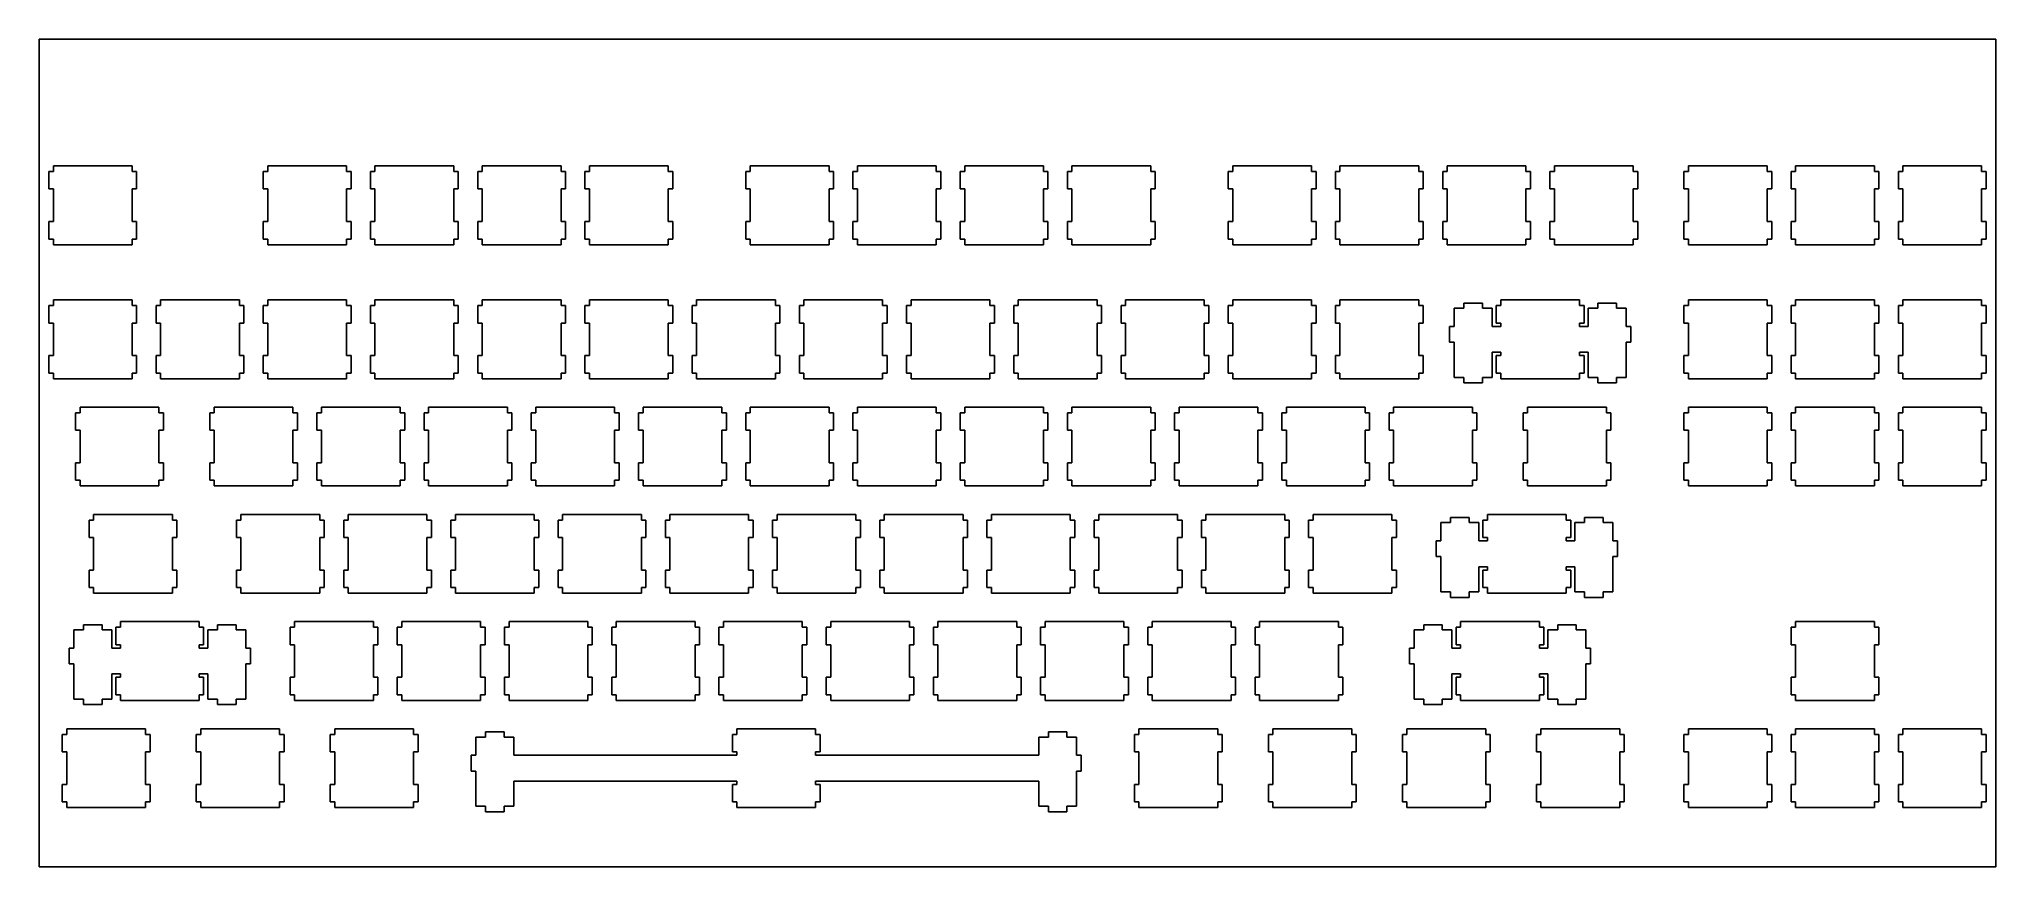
# Model space of a CAD drawing. Extents: x 0 to 348, y 0 to 147.
import ezdxf

# ---------------------------------------------------------------- set-up
doc = ezdxf.new("R2010")
doc.units = 0
doc.layers.get('0').update_dxf_attribs({"linetype": 'CONTINUOUS'})

msp = doc.modelspace()

# ---------------------------------------------------------------- linework, layer by layer
at = {"color": 0}
for p, q in [((0.0951, 147.157), (347.758, 147.157)), ((0.0951, 0.0937), (0.0951, 147.157)), ((347.758, 147.157), (347.758, 0.0937)), ((2.6197, 123.632), (1.8204, 123.632)), ((1.8204, 123.632), (1.8204, 120.531)), ((2.6197, 124.631), (2.6197, 123.632)), ((16.6192, 124.631), (2.6197, 124.631)), ((16.6192, 123.632), (16.6192, 124.631)), ((17.4198, 123.632), (16.6192, 123.632)), ((17.4198, 120.531), (17.4198, 123.632)), ((40.7197, 123.632), (39.9203, 123.632)), ((39.9203, 123.632), (39.9203, 120.531)), ((40.7197, 124.631), (40.7197, 123.632)), ((54.719, 124.631), (40.7197, 124.631)), ((54.719, 123.632), (54.719, 124.631)), ((55.5198, 123.632), (54.719, 123.632)), ((55.5198, 120.531), (55.5198, 123.632)), ((59.7697, 123.632), (58.9703, 123.632)), ((58.9703, 123.632), (58.9703, 120.531)), ((59.7697, 124.631), (59.7697, 123.632)), ((73.769, 124.631), (59.7697, 124.631)), ((73.769, 123.632), (73.769, 124.631)), ((74.5698, 123.632), (73.769, 123.632)), ((74.5698, 120.531), (74.5698, 123.632)), ((78.8197, 123.632), (78.0203, 123.632)), ((78.0203, 123.632), (78.0203, 120.531)), ((78.8197, 124.631), (78.8197, 123.632)), ((92.819, 124.631), (78.8197, 124.631)), ((92.819, 123.632), (92.819, 124.631)), ((93.6184, 123.632), (92.819, 123.632)), ((93.6184, 120.531), (93.6184, 123.632)), ((97.8683, 123.632), (97.0703, 123.632)), ((97.0703, 123.632), (97.0703, 120.531)), ((97.8683, 124.631), (97.8683, 123.632)), ((111.869, 124.631), (97.8683, 124.631)), ((111.869, 123.632), (111.869, 124.631)), ((112.668, 123.632), (111.869, 123.632)), ((112.668, 120.531), (112.668, 123.632)), ((126.445, 123.632), (125.644, 123.632)), ((125.644, 123.632), (125.644, 120.531)), ((126.445, 124.631), (126.445, 123.632)), ((140.444, 124.631), (126.445, 124.631)), ((140.444, 123.632), (140.444, 124.631)), ((141.245, 123.632), (140.444, 123.632)), ((141.245, 120.531), (141.245, 123.632)), ((145.495, 123.632), (144.695, 123.632)), ((144.695, 123.632), (144.695, 120.531)), ((145.495, 124.631), (145.495, 123.632)), ((159.494, 124.631), (145.495, 124.631)), ((159.494, 123.632), (159.494, 124.631)), ((160.295, 123.632), (159.494, 123.632)), ((160.295, 120.531), (160.295, 123.632)), ((164.545, 123.632), (163.745, 123.632)), ((163.745, 123.632), (163.745, 120.531)), ((164.545, 124.631), (164.545, 123.632)), ((178.544, 124.631), (164.545, 124.631)), ((178.544, 123.632), (178.544, 124.631)), ((179.345, 123.632), (178.544, 123.632)), ((179.345, 120.531), (179.345, 123.632)), ((183.595, 123.632), (182.795, 123.632)), ((182.795, 123.632), (182.795, 120.531)), ((183.595, 124.631), (183.595, 123.632)), ((197.594, 124.631), (183.595, 124.631)), ((197.594, 123.632), (197.594, 124.631)), ((198.395, 123.632), (197.594, 123.632)), ((198.395, 120.531), (198.395, 123.632)), ((212.17, 123.632), (211.37, 123.632)), ((211.37, 123.632), (211.37, 120.531)), ((212.17, 124.631), (212.17, 123.632)), ((226.169, 124.631), (212.17, 124.631)), ((226.169, 123.632), (226.169, 124.631)), ((226.97, 123.632), (226.169, 123.632)), ((226.97, 120.531), (226.97, 123.632)), ((231.22, 123.632), (230.42, 123.632)), ((230.42, 123.632), (230.42, 120.531)), ((231.22, 124.631), (231.22, 123.632)), ((245.219, 124.631), (231.22, 124.631)), ((245.219, 123.632), (245.219, 124.631)), ((246.02, 123.632), (245.219, 123.632)), ((246.02, 120.531), (246.02, 123.632)), ((250.27, 123.632), (249.47, 123.632)), ((249.47, 123.632), (249.47, 120.531)), ((250.27, 124.631), (250.27, 123.632)), ((264.269, 124.631), (250.27, 124.631)), ((264.269, 123.632), (264.269, 124.631)), ((265.07, 123.632), (264.269, 123.632)), ((265.07, 120.531), (265.07, 123.632)), ((269.32, 123.632), (268.52, 123.632)), ((268.52, 123.632), (268.52, 120.531)), ((269.32, 124.631), (269.32, 123.632)), ((283.319, 124.631), (269.32, 124.631)), ((283.319, 123.632), (283.319, 124.631)), ((284.12, 123.632), (283.319, 123.632)), ((284.12, 120.531), (284.12, 123.632)), ((293.132, 123.632), (292.331, 123.632)), ((292.331, 123.632), (292.331, 120.531)), ((293.132, 124.631), (293.132, 123.632)), ((307.132, 124.631), (293.132, 124.631)), ((307.132, 123.632), (307.132, 124.631)), ((307.932, 123.632), (307.132, 123.632)), ((307.932, 120.531), (307.932, 123.632)), ((312.182, 123.632), (311.381, 123.632)), ((311.381, 123.632), (311.381, 120.531)), ((312.182, 124.631), (312.182, 123.632)), ((326.182, 124.631), (312.182, 124.631)), ((326.182, 123.632), (326.182, 124.631)), ((326.982, 123.632), (326.182, 123.632)), ((326.982, 120.531), (326.982, 123.632)), ((331.232, 123.632), (330.431, 123.632)), ((330.431, 123.632), (330.431, 120.531)), ((331.232, 124.631), (331.232, 123.632)), ((345.232, 124.631), (331.232, 124.631)), ((345.232, 123.632), (345.232, 124.631)), ((346.032, 123.632), (345.232, 123.632)), ((346.032, 120.531), (346.032, 123.632)), ((1.8204, 120.531), (2.6197, 120.531)), ((2.6197, 120.531), (2.6197, 114.731)), ((16.6192, 114.731), (16.6192, 120.531)), ((16.6192, 120.531), (17.4198, 120.531)), ((39.9203, 120.531), (40.7197, 120.531)), ((40.7197, 120.531), (40.7197, 114.731)), ((54.719, 114.731), (54.719, 120.531)), ((54.719, 120.531), (55.5198, 120.531)), ((58.9703, 120.531), (59.7697, 120.531)), ((59.7697, 120.531), (59.7697, 114.731)), ((73.769, 114.731), (73.769, 120.531)), ((73.769, 120.531), (74.5698, 120.531)), ((78.0203, 120.531), (78.8197, 120.531)), ((78.8197, 120.531), (78.8197, 114.731)), ((92.819, 114.731), (92.819, 120.531)), ((92.819, 120.531), (93.6184, 120.531)), ((97.0703, 120.531), (97.8683, 120.531)), ((97.8683, 120.531), (97.8683, 114.731)), ((111.869, 114.731), (111.869, 120.531)), ((111.869, 120.531), (112.668, 120.531)), ((125.644, 120.531), (126.445, 120.531)), ((126.445, 120.531), (126.445, 114.731)), ((140.444, 114.731), (140.444, 120.531)), ((140.444, 120.531), (141.245, 120.531)), ((144.695, 120.531), (145.495, 120.531)), ((145.495, 120.531), (145.495, 114.731)), ((159.494, 114.731), (159.494, 120.531)), ((159.494, 120.531), (160.295, 120.531)), ((163.745, 120.531), (164.545, 120.531)), ((164.545, 120.531), (164.545, 114.731)), ((178.544, 114.731), (178.544, 120.531)), ((178.544, 120.531), (179.345, 120.531)), ((182.795, 120.531), (183.595, 120.531)), ((183.595, 120.531), (183.595, 114.731)), ((197.594, 114.731), (197.594, 120.531)), ((197.594, 120.531), (198.395, 120.531)), ((211.37, 120.531), (212.17, 120.531)), ((212.17, 120.531), (212.17, 114.731)), ((226.169, 114.731), (226.169, 120.531)), ((226.169, 120.531), (226.97, 120.531)), ((230.42, 120.531), (231.22, 120.531)), ((231.22, 120.531), (231.22, 114.731)), ((245.219, 114.731), (245.219, 120.531)), ((245.219, 120.531), (246.02, 120.531)), ((249.47, 120.531), (250.27, 120.531)), ((250.27, 120.531), (250.27, 114.731)), ((264.269, 114.731), (264.269, 120.531)), ((264.269, 120.531), (265.07, 120.531)), ((268.52, 120.531), (269.32, 120.531)), ((269.32, 120.531), (269.32, 114.731)), ((283.319, 114.731), (283.319, 120.531)), ((283.319, 120.531), (284.12, 120.531)), ((292.331, 120.531), (293.132, 120.531)), ((293.132, 120.531), (293.132, 114.731)), ((307.132, 114.731), (307.132, 120.531)), ((307.132, 120.531), (307.932, 120.531)), ((311.381, 120.531), (312.182, 120.531)), ((312.182, 120.531), (312.182, 114.731)), ((326.182, 114.731), (326.182, 120.531)), ((326.182, 120.531), (326.982, 120.531)), ((330.431, 120.531), (331.232, 120.531)), ((331.232, 120.531), (331.232, 114.731)), ((345.232, 114.731), (345.232, 120.531)), ((345.232, 120.531), (346.032, 120.531)), ((2.6197, 114.731), (1.8204, 114.731)), ((1.8204, 114.731), (1.8204, 111.632)), ((17.4198, 114.731), (16.6192, 114.731)), ((17.4198, 111.632), (17.4198, 114.731)), ((40.7197, 114.731), (39.9203, 114.731)), ((39.9203, 114.731), (39.9203, 111.632)), ((55.5198, 114.731), (54.719, 114.731)), ((55.5198, 111.632), (55.5198, 114.731)), ((59.7697, 114.731), (58.9703, 114.731)), ((58.9703, 114.731), (58.9703, 111.632)), ((74.5698, 114.731), (73.769, 114.731)), ((74.5698, 111.632), (74.5698, 114.731)), ((78.8197, 114.731), (78.0203, 114.731)), ((78.0203, 114.731), (78.0203, 111.632)), ((93.6184, 114.731), (92.819, 114.731)), ((93.6184, 111.632), (93.6184, 114.731)), ((97.8683, 114.731), (97.0703, 114.731)), ((97.0703, 114.731), (97.0703, 111.632)), ((112.668, 114.731), (111.869, 114.731)), ((112.668, 111.632), (112.668, 114.731)), ((126.445, 114.731), (125.644, 114.731)), ((125.644, 114.731), (125.644, 111.632)), ((141.245, 114.731), (140.444, 114.731)), ((141.245, 111.632), (141.245, 114.731)), ((145.495, 114.731), (144.695, 114.731)), ((144.695, 114.731), (144.695, 111.632)), ((160.295, 114.731), (159.494, 114.731)), ((160.295, 111.632), (160.295, 114.731)), ((164.545, 114.731), (163.745, 114.731)), ((163.745, 114.731), (163.745, 111.632)), ((179.345, 114.731), (178.544, 114.731)), ((179.345, 111.632), (179.345, 114.731)), ((183.595, 114.731), (182.795, 114.731)), ((182.795, 114.731), (182.795, 111.632)), ((198.395, 114.731), (197.594, 114.731)), ((198.395, 111.632), (198.395, 114.731)), ((212.17, 114.731), (211.37, 114.731)), ((211.37, 114.731), (211.37, 111.632)), ((226.97, 114.731), (226.169, 114.731)), ((226.97, 111.632), (226.97, 114.731)), ((231.22, 114.731), (230.42, 114.731)), ((230.42, 114.731), (230.42, 111.632)), ((246.02, 114.731), (245.219, 114.731)), ((246.02, 111.632), (246.02, 114.731)), ((250.27, 114.731), (249.47, 114.731)), ((249.47, 114.731), (249.47, 111.632)), ((265.07, 114.731), (264.269, 114.731)), ((265.07, 111.632), (265.07, 114.731)), ((269.32, 114.731), (268.52, 114.731)), ((268.52, 114.731), (268.52, 111.632)), ((284.12, 114.731), (283.319, 114.731)), ((284.12, 111.632), (284.12, 114.731)), ((293.132, 114.731), (292.331, 114.731)), ((292.331, 114.731), (292.331, 111.632)), ((307.932, 114.731), (307.132, 114.731)), ((307.932, 111.632), (307.932, 114.731)), ((312.182, 114.731), (311.381, 114.731)), ((311.381, 114.731), (311.381, 111.632)), ((326.982, 114.731), (326.182, 114.731)), ((326.982, 111.632), (326.982, 114.731)), ((331.232, 114.731), (330.431, 114.731)), ((330.431, 114.731), (330.431, 111.632)), ((346.032, 114.731), (345.232, 114.731)), ((346.032, 111.632), (346.032, 114.731)), ((1.8204, 111.632), (2.6197, 111.632)), ((2.6197, 111.632), (2.6197, 110.632)), ((16.6192, 110.632), (16.6192, 111.632)), ((16.6192, 111.632), (17.4198, 111.632)), ((39.9203, 111.632), (40.7197, 111.632)), ((40.7197, 111.632), (40.7197, 110.632)), ((54.719, 110.632), (54.719, 111.632)), ((54.719, 111.632), (55.5198, 111.632)), ((58.9703, 111.632), (59.7697, 111.632)), ((59.7697, 111.632), (59.7697, 110.632)), ((73.769, 110.632), (73.769, 111.632)), ((73.769, 111.632), (74.5698, 111.632)), ((78.0203, 111.632), (78.8197, 111.632)), ((78.8197, 111.632), (78.8197, 110.632)), ((92.819, 110.632), (92.819, 111.632)), ((92.819, 111.632), (93.6184, 111.632)), ((97.0703, 111.632), (97.8683, 111.632)), ((97.8683, 111.632), (97.8683, 110.632)), ((111.869, 110.632), (111.869, 111.632)), ((111.869, 111.632), (112.668, 111.632)), ((125.644, 111.632), (126.445, 111.632)), ((126.445, 111.632), (126.445, 110.632)), ((140.444, 110.632), (140.444, 111.632)), ((140.444, 111.632), (141.245, 111.632)), ((144.695, 111.632), (145.495, 111.632)), ((145.495, 111.632), (145.495, 110.632)), ((159.494, 110.632), (159.494, 111.632)), ((159.494, 111.632), (160.295, 111.632)), ((163.745, 111.632), (164.545, 111.632)), ((164.545, 111.632), (164.545, 110.632)), ((178.544, 110.632), (178.544, 111.632)), ((178.544, 111.632), (179.345, 111.632)), ((182.795, 111.632), (183.595, 111.632)), ((183.595, 111.632), (183.595, 110.632)), ((197.594, 110.632), (197.594, 111.632)), ((197.594, 111.632), (198.395, 111.632)), ((211.37, 111.632), (212.17, 111.632)), ((212.17, 111.632), (212.17, 110.632)), ((226.169, 110.632), (226.169, 111.632)), ((226.169, 111.632), (226.97, 111.632)), ((230.42, 111.632), (231.22, 111.632)), ((231.22, 111.632), (231.22, 110.632)), ((245.219, 110.632), (245.219, 111.632)), ((245.219, 111.632), (246.02, 111.632)), ((249.47, 111.632), (250.27, 111.632)), ((250.27, 111.632), (250.27, 110.632)), ((264.269, 110.632), (264.269, 111.632)), ((264.269, 111.632), (265.07, 111.632)), ((268.52, 111.632), (269.32, 111.632)), ((269.32, 111.632), (269.32, 110.632)), ((283.319, 110.632), (283.319, 111.632)), ((283.319, 111.632), (284.12, 111.632)), ((292.331, 111.632), (293.132, 111.632)), ((293.132, 111.632), (293.132, 110.632)), ((307.132, 110.632), (307.132, 111.632)), ((307.132, 111.632), (307.932, 111.632)), ((311.381, 111.632), (312.182, 111.632)), ((312.182, 111.632), (312.182, 110.632)), ((326.182, 110.632), (326.182, 111.632)), ((326.182, 111.632), (326.982, 111.632)), ((330.431, 111.632), (331.232, 111.632)), ((331.232, 111.632), (331.232, 110.632)), ((345.232, 110.632), (345.232, 111.632)), ((345.232, 111.632), (346.032, 111.632)), ((2.6197, 110.632), (16.6192, 110.632)), ((40.7197, 110.632), (54.719, 110.632)), ((59.7697, 110.632), (73.769, 110.632)), ((78.8197, 110.632), (92.819, 110.632)), ((97.8683, 110.632), (111.869, 110.632)), ((126.445, 110.632), (140.444, 110.632)), ((145.495, 110.632), (159.494, 110.632)), ((164.545, 110.632), (178.544, 110.632)), ((183.595, 110.632), (197.594, 110.632)), ((212.17, 110.632), (226.169, 110.632)), ((231.22, 110.632), (245.219, 110.632)), ((250.27, 110.632), (264.269, 110.632)), ((269.32, 110.632), (283.319, 110.632)), ((293.132, 110.632), (307.132, 110.632)), ((312.182, 110.632), (326.182, 110.632)), ((331.232, 110.632), (345.232, 110.632)), ((2.6197, 99.8195), (1.8204, 99.8195)), ((1.8204, 99.8195), (1.8204, 96.719)), ((2.6197, 100.82), (2.6197, 99.8195)), ((16.6192, 100.82), (2.6197, 100.82)), ((16.6192, 99.8195), (16.6192, 100.82)), ((17.4198, 99.8195), (16.6192, 99.8195)), ((17.4198, 96.719), (17.4198, 99.8195)), ((21.6697, 99.8195), (20.8704, 99.8195)), ((20.8704, 99.8195), (20.8704, 96.719)), ((21.6697, 100.82), (21.6697, 99.8195)), ((35.669, 100.82), (21.6697, 100.82)), ((35.669, 99.8195), (35.669, 100.82)), ((36.4698, 99.8195), (35.669, 99.8195)), ((36.4698, 96.719), (36.4698, 99.8195)), ((40.7197, 99.8195), (39.9203, 99.8195)), ((39.9203, 99.8195), (39.9203, 96.719)), ((40.7197, 100.82), (40.7197, 99.8195)), ((54.719, 100.82), (40.7197, 100.82)), ((54.719, 99.8195), (54.719, 100.82)), ((55.5198, 99.8195), (54.719, 99.8195)), ((55.5198, 96.719), (55.5198, 99.8195)), ((59.7697, 99.8195), (58.9703, 99.8195)), ((58.9703, 99.8195), (58.9703, 96.719)), ((59.7697, 100.82), (59.7697, 99.8195)), ((73.769, 100.82), (59.7697, 100.82)), ((73.769, 99.8195), (73.769, 100.82)), ((74.5698, 99.8195), (73.769, 99.8195)), ((74.5698, 96.719), (74.5698, 99.8195)), ((78.8197, 99.8195), (78.0203, 99.8195)), ((78.0203, 99.8195), (78.0203, 96.719)), ((78.8197, 100.82), (78.8197, 99.8195)), ((92.819, 100.82), (78.8197, 100.82)), ((92.819, 99.8195), (92.819, 100.82)), ((93.6184, 99.8195), (92.819, 99.8195)), ((93.6184, 96.719), (93.6184, 99.8195)), ((97.8683, 99.8195), (97.0703, 99.8195)), ((97.0703, 99.8195), (97.0703, 96.719)), ((97.8683, 100.82), (97.8683, 99.8195)), ((111.869, 100.82), (97.8683, 100.82)), ((111.869, 99.8195), (111.869, 100.82)), ((112.668, 99.8195), (111.869, 99.8195)), ((112.668, 96.719), (112.668, 99.8195)), ((116.918, 99.8195), (116.119, 99.8195)), ((116.119, 99.8195), (116.119, 96.719)), ((116.918, 100.82), (116.918, 99.8195)), ((130.919, 100.82), (116.918, 100.82)), ((130.919, 99.8195), (130.919, 100.82)), ((131.72, 99.8195), (130.919, 99.8195)), ((131.72, 96.719), (131.72, 99.8195)), ((135.97, 99.8195), (135.17, 99.8195)), ((135.17, 99.8195), (135.17, 96.719)), ((135.97, 100.82), (135.97, 99.8195)), ((149.969, 100.82), (135.97, 100.82)), ((149.969, 99.8195), (149.969, 100.82)), ((150.77, 99.8195), (149.969, 99.8195)), ((150.77, 96.719), (150.77, 99.8195)), ((155.02, 99.8195), (154.22, 99.8195)), ((154.22, 99.8195), (154.22, 96.719)), ((155.02, 100.82), (155.02, 99.8195)), ((169.019, 100.82), (155.02, 100.82)), ((169.019, 99.8195), (169.019, 100.82)), ((169.82, 99.8195), (169.019, 99.8195)), ((169.82, 96.719), (169.82, 99.8195)), ((174.07, 99.8195), (173.27, 99.8195)), ((173.27, 99.8195), (173.27, 96.719)), ((174.07, 100.82), (174.07, 99.8195)), ((188.069, 100.82), (174.07, 100.82)), ((188.069, 99.8195), (188.069, 100.82)), ((188.87, 99.8195), (188.069, 99.8195)), ((188.87, 96.719), (188.87, 99.8195)), ((193.12, 99.8195), (192.32, 99.8195)), ((192.32, 99.8195), (192.32, 96.719)), ((193.12, 100.82), (193.12, 99.8195)), ((207.119, 100.82), (193.12, 100.82)), ((207.119, 99.8195), (207.119, 100.82)), ((207.92, 99.8195), (207.119, 99.8195)), ((207.92, 96.719), (207.92, 99.8195)), ((212.17, 99.8195), (211.37, 99.8195)), ((211.37, 99.8195), (211.37, 96.719)), ((212.17, 100.82), (212.17, 99.8195)), ((226.169, 100.82), (212.17, 100.82)), ((226.169, 99.8195), (226.169, 100.82)), ((226.97, 99.8195), (226.169, 99.8195)), ((226.97, 96.719), (226.97, 99.8195)), ((231.22, 99.8195), (230.42, 99.8195)), ((230.42, 99.8195), (230.42, 96.719)), ((231.22, 100.82), (231.22, 99.8195)), ((245.219, 100.82), (231.22, 100.82)), ((245.219, 99.8195), (245.219, 100.82)), ((246.02, 99.8195), (245.219, 99.8195)), ((246.02, 96.719), (246.02, 99.8195)), ((253.243, 99.3496), (251.52, 99.3496)), ((251.52, 99.3496), (251.52, 96.1196)), ((256.545, 100.27), (253.243, 100.27)), ((253.243, 100.27), (253.243, 99.3496)), ((256.545, 99.3496), (256.545, 100.27)), ((258.269, 99.3496), (256.545, 99.3496)), ((258.269, 96.1196), (258.269, 99.3496)), ((259.795, 99.8195), (258.995, 99.8195)), ((258.995, 99.8195), (258.995, 96.719)), ((259.795, 100.82), (259.795, 99.8195)), ((273.794, 100.82), (259.795, 100.82)), ((273.794, 99.8195), (273.794, 100.82)), ((274.595, 99.8195), (273.794, 99.8195)), ((274.595, 96.719), (274.595, 99.8195)), ((277.045, 99.3496), (275.32, 99.3496)), ((275.32, 99.3496), (275.32, 96.1196)), ((280.345, 100.27), (277.045, 100.27)), ((277.045, 100.27), (277.045, 99.3496)), ((280.345, 99.3496), (280.345, 100.27)), ((282.069, 99.3496), (280.345, 99.3496)), ((282.069, 96.1196), (282.069, 99.3496)), ((293.132, 99.8195), (292.331, 99.8195)), ((292.331, 99.8195), (292.331, 96.719)), ((293.132, 100.82), (293.132, 99.8195)), ((307.132, 100.82), (293.132, 100.82)), ((307.132, 99.8195), (307.132, 100.82)), ((307.932, 99.8195), (307.132, 99.8195)), ((307.932, 96.719), (307.932, 99.8195)), ((312.182, 99.8195), (311.381, 99.8195)), ((311.381, 99.8195), (311.381, 96.719)), ((312.182, 100.82), (312.182, 99.8195)), ((326.182, 100.82), (312.182, 100.82)), ((326.182, 99.8195), (326.182, 100.82)), ((326.982, 99.8195), (326.182, 99.8195)), ((326.982, 96.719), (326.982, 99.8195)), ((331.232, 99.8195), (330.431, 99.8195)), ((330.431, 99.8195), (330.431, 96.719)), ((331.232, 100.82), (331.232, 99.8195)), ((345.232, 100.82), (331.232, 100.82)), ((345.232, 99.8195), (345.232, 100.82)), ((346.032, 99.8195), (345.232, 99.8195)), ((346.032, 96.719), (346.032, 99.8195)), ((1.8204, 96.719), (2.6197, 96.719)), ((2.6197, 96.719), (2.6197, 90.9204)), ((16.6192, 90.9204), (16.6192, 96.719)), ((16.6192, 96.719), (17.4198, 96.719)), ((20.8704, 96.719), (21.6697, 96.719)), ((21.6697, 96.719), (21.6697, 90.9204)), ((35.669, 90.9204), (35.669, 96.719)), ((35.669, 96.719), (36.4698, 96.719)), ((39.9203, 96.719), (40.7197, 96.719)), ((40.7197, 96.719), (40.7197, 90.9204)), ((54.719, 90.9204), (54.719, 96.719)), ((54.719, 96.719), (55.5198, 96.719)), ((58.9703, 96.719), (59.7697, 96.719)), ((59.7697, 96.719), (59.7697, 90.9204)), ((73.769, 90.9204), (73.769, 96.719)), ((73.769, 96.719), (74.5698, 96.719)), ((78.0203, 96.719), (78.8197, 96.719)), ((78.8197, 96.719), (78.8197, 90.9204)), ((92.819, 90.9204), (92.819, 96.719)), ((92.819, 96.719), (93.6184, 96.719)), ((97.0703, 96.719), (97.8683, 96.719)), ((97.8683, 96.719), (97.8683, 90.9204)), ((111.869, 90.9204), (111.869, 96.719)), ((111.869, 96.719), (112.668, 96.719)), ((116.119, 96.719), (116.918, 96.719)), ((116.918, 96.719), (116.918, 90.9204)), ((130.919, 90.9204), (130.919, 96.719)), ((130.919, 96.719), (131.72, 96.719)), ((135.17, 96.719), (135.97, 96.719)), ((135.97, 96.719), (135.97, 90.9204)), ((149.969, 90.9204), (149.969, 96.719)), ((149.969, 96.719), (150.77, 96.719)), ((154.22, 96.719), (155.02, 96.719)), ((155.02, 96.719), (155.02, 90.9204)), ((169.019, 90.9204), (169.019, 96.719)), ((169.019, 96.719), (169.82, 96.719)), ((173.27, 96.719), (174.07, 96.719)), ((174.07, 96.719), (174.07, 90.9204)), ((188.069, 90.9204), (188.069, 96.719)), ((188.069, 96.719), (188.87, 96.719)), ((192.32, 96.719), (193.12, 96.719)), ((193.12, 96.719), (193.12, 90.9204)), ((207.119, 90.9204), (207.119, 96.719)), ((207.119, 96.719), (207.92, 96.719)), ((211.37, 96.719), (212.17, 96.719)), ((212.17, 96.719), (212.17, 90.9204)), ((226.169, 90.9204), (226.169, 96.719)), ((226.169, 96.719), (226.97, 96.719)), ((230.42, 96.719), (231.22, 96.719)), ((231.22, 96.719), (231.22, 90.9204)), ((245.219, 90.9204), (245.219, 96.719)), ((245.219, 96.719), (246.02, 96.719)), ((251.52, 96.1196), (250.694, 96.1196)), ((250.694, 96.1196), (250.694, 93.3193)), ((259.795, 96.1196), (258.269, 96.1196)), ((258.995, 96.719), (259.795, 96.719)), ((259.795, 96.719), (259.795, 96.1196)), ((273.794, 96.1196), (273.794, 96.719)), ((273.794, 96.719), (274.595, 96.719)), ((275.32, 96.1196), (273.794, 96.1196)), ((282.895, 96.1196), (282.069, 96.1196)), ((282.895, 93.3193), (282.895, 96.1196)), ((292.331, 96.719), (293.132, 96.719)), ((293.132, 96.719), (293.132, 90.9204)), ((307.132, 90.9204), (307.132, 96.719)), ((307.132, 96.719), (307.932, 96.719)), ((311.381, 96.719), (312.182, 96.719)), ((312.182, 96.719), (312.182, 90.9204)), ((326.182, 90.9204), (326.182, 96.719)), ((326.182, 96.719), (326.982, 96.719)), ((330.431, 96.719), (331.232, 96.719)), ((331.232, 96.719), (331.232, 90.9204)), ((345.232, 90.9204), (345.232, 96.719)), ((345.232, 96.719), (346.032, 96.719)), ((2.6197, 90.9204), (1.8204, 90.9204)), ((1.8204, 90.9204), (1.8204, 87.8198)), ((17.4198, 90.9204), (16.6192, 90.9204)), ((17.4198, 87.8198), (17.4198, 90.9204)), ((21.6697, 90.9204), (20.8704, 90.9204)), ((20.8704, 90.9204), (20.8704, 87.8198)), ((36.4698, 90.9204), (35.669, 90.9204)), ((36.4698, 87.8198), (36.4698, 90.9204)), ((40.7197, 90.9204), (39.9203, 90.9204)), ((39.9203, 90.9204), (39.9203, 87.8198)), ((55.5198, 90.9204), (54.719, 90.9204)), ((55.5198, 87.8198), (55.5198, 90.9204)), ((59.7697, 90.9204), (58.9703, 90.9204)), ((58.9703, 90.9204), (58.9703, 87.8198)), ((74.5698, 90.9204), (73.769, 90.9204)), ((74.5698, 87.8198), (74.5698, 90.9204)), ((78.8197, 90.9204), (78.0203, 90.9204)), ((78.0203, 90.9204), (78.0203, 87.8198)), ((93.6184, 90.9204), (92.819, 90.9204)), ((93.6184, 87.8198), (93.6184, 90.9204)), ((97.8683, 90.9204), (97.0703, 90.9204)), ((97.0703, 90.9204), (97.0703, 87.8198)), ((112.668, 90.9204), (111.869, 90.9204)), ((112.668, 87.8198), (112.668, 90.9204)), ((116.918, 90.9204), (116.119, 90.9204)), ((116.119, 90.9204), (116.119, 87.8198)), ((131.72, 90.9204), (130.919, 90.9204)), ((131.72, 87.8198), (131.72, 90.9204)), ((135.97, 90.9204), (135.17, 90.9204)), ((135.17, 90.9204), (135.17, 87.8198)), ((150.77, 90.9204), (149.969, 90.9204)), ((150.77, 87.8198), (150.77, 90.9204)), ((155.02, 90.9204), (154.22, 90.9204)), ((154.22, 90.9204), (154.22, 87.8198)), ((169.82, 90.9204), (169.019, 90.9204)), ((169.82, 87.8198), (169.82, 90.9204)), ((174.07, 90.9204), (173.27, 90.9204)), ((173.27, 90.9204), (173.27, 87.8198)), ((188.87, 90.9204), (188.069, 90.9204)), ((188.87, 87.8198), (188.87, 90.9204)), ((193.12, 90.9204), (192.32, 90.9204)), ((192.32, 90.9204), (192.32, 87.8198)), ((207.92, 90.9204), (207.119, 90.9204)), ((207.92, 87.8198), (207.92, 90.9204)), ((212.17, 90.9204), (211.37, 90.9204)), ((211.37, 90.9204), (211.37, 87.8198)), ((226.97, 90.9204), (226.169, 90.9204)), ((226.97, 87.8198), (226.97, 90.9204)), ((231.22, 90.9204), (230.42, 90.9204)), ((230.42, 90.9204), (230.42, 87.8198)), ((246.02, 90.9204), (245.219, 90.9204)), ((246.02, 87.8198), (246.02, 90.9204)), ((250.694, 93.3193), (251.52, 93.3193)), ((251.52, 93.3193), (251.52, 87.0493)), ((258.269, 87.0493), (258.269, 91.5197)), ((258.269, 91.5197), (259.795, 91.5197)), ((259.795, 90.9204), (258.995, 90.9204)), ((258.995, 90.9204), (258.995, 87.8198)), ((259.795, 91.5197), (259.795, 90.9204)), ((273.794, 90.9204), (273.794, 91.5197)), ((273.794, 91.5197), (275.32, 91.5197)), ((274.595, 90.9204), (273.794, 90.9204)), ((274.595, 87.8198), (274.595, 90.9204)), ((275.32, 91.5197), (275.32, 87.0493)), ((282.069, 87.0493), (282.069, 93.3193)), ((282.069, 93.3193), (282.895, 93.3193)), ((293.132, 90.9204), (292.331, 90.9204)), ((292.331, 90.9204), (292.331, 87.8198)), ((307.932, 90.9204), (307.132, 90.9204)), ((307.932, 87.8198), (307.932, 90.9204)), ((312.182, 90.9204), (311.381, 90.9204)), ((311.381, 90.9204), (311.381, 87.8198)), ((326.982, 90.9204), (326.182, 90.9204)), ((326.982, 87.8198), (326.982, 90.9204)), ((331.232, 90.9204), (330.431, 90.9204)), ((330.431, 90.9204), (330.431, 87.8198)), ((346.032, 90.9204), (345.232, 90.9204)), ((346.032, 87.8198), (346.032, 90.9204)), ((1.8204, 87.8198), (2.6197, 87.8198)), ((2.6197, 87.8198), (2.6197, 86.8193)), ((16.6192, 86.8193), (16.6192, 87.8198)), ((16.6192, 87.8198), (17.4198, 87.8198)), ((20.8704, 87.8198), (21.6697, 87.8198)), ((21.6697, 87.8198), (21.6697, 86.8193)), ((35.669, 86.8193), (35.669, 87.8198)), ((35.669, 87.8198), (36.4698, 87.8198)), ((39.9203, 87.8198), (40.7197, 87.8198)), ((40.7197, 87.8198), (40.7197, 86.8193)), ((54.719, 86.8193), (54.719, 87.8198)), ((54.719, 87.8198), (55.5198, 87.8198)), ((58.9703, 87.8198), (59.7697, 87.8198)), ((59.7697, 87.8198), (59.7697, 86.8193)), ((73.769, 86.8193), (73.769, 87.8198)), ((73.769, 87.8198), (74.5698, 87.8198)), ((78.0203, 87.8198), (78.8197, 87.8198)), ((78.8197, 87.8198), (78.8197, 86.8193)), ((92.819, 86.8193), (92.819, 87.8198)), ((92.819, 87.8198), (93.6184, 87.8198)), ((97.0703, 87.8198), (97.8683, 87.8198)), ((97.8683, 87.8198), (97.8683, 86.8193)), ((111.869, 86.8193), (111.869, 87.8198)), ((111.869, 87.8198), (112.668, 87.8198)), ((116.119, 87.8198), (116.918, 87.8198)), ((116.918, 87.8198), (116.918, 86.8193)), ((130.919, 86.8193), (130.919, 87.8198)), ((130.919, 87.8198), (131.72, 87.8198)), ((135.17, 87.8198), (135.97, 87.8198)), ((135.97, 87.8198), (135.97, 86.8193)), ((149.969, 86.8193), (149.969, 87.8198)), ((149.969, 87.8198), (150.77, 87.8198)), ((154.22, 87.8198), (155.02, 87.8198)), ((155.02, 87.8198), (155.02, 86.8193)), ((169.019, 86.8193), (169.019, 87.8198)), ((169.019, 87.8198), (169.82, 87.8198)), ((173.27, 87.8198), (174.07, 87.8198)), ((174.07, 87.8198), (174.07, 86.8193)), ((188.069, 86.8193), (188.069, 87.8198)), ((188.069, 87.8198), (188.87, 87.8198)), ((192.32, 87.8198), (193.12, 87.8198)), ((193.12, 87.8198), (193.12, 86.8193)), ((207.119, 86.8193), (207.119, 87.8198)), ((207.119, 87.8198), (207.92, 87.8198)), ((211.37, 87.8198), (212.17, 87.8198)), ((212.17, 87.8198), (212.17, 86.8193)), ((226.169, 86.8193), (226.169, 87.8198)), ((226.169, 87.8198), (226.97, 87.8198)), ((230.42, 87.8198), (231.22, 87.8198)), ((231.22, 87.8198), (231.22, 86.8193)), ((245.219, 86.8193), (245.219, 87.8198)), ((245.219, 87.8198), (246.02, 87.8198)), ((251.52, 87.0493), (253.243, 87.0493)), ((253.243, 87.0493), (253.243, 86.0697)), ((256.545, 86.0697), (256.545, 87.0493)), ((256.545, 87.0493), (258.269, 87.0493)), ((258.995, 87.8198), (259.795, 87.8198)), ((259.795, 87.8198), (259.795, 86.8193)), ((273.794, 86.8193), (273.794, 87.8198)), ((273.794, 87.8198), (274.595, 87.8198)), ((275.32, 87.0493), (277.045, 87.0493)), ((277.045, 87.0493), (277.045, 86.0697)), ((280.345, 86.0697), (280.345, 87.0493)), ((280.345, 87.0493), (282.069, 87.0493)), ((292.331, 87.8198), (293.132, 87.8198)), ((293.132, 87.8198), (293.132, 86.8193)), ((307.132, 86.8193), (307.132, 87.8198)), ((307.132, 87.8198), (307.932, 87.8198)), ((311.381, 87.8198), (312.182, 87.8198)), ((312.182, 87.8198), (312.182, 86.8193)), ((326.182, 86.8193), (326.182, 87.8198)), ((326.182, 87.8198), (326.982, 87.8198)), ((330.431, 87.8198), (331.232, 87.8198)), ((331.232, 87.8198), (331.232, 86.8193)), ((345.232, 86.8193), (345.232, 87.8198)), ((345.232, 87.8198), (346.032, 87.8198)), ((2.6197, 86.8193), (16.6192, 86.8193)), ((21.6697, 86.8193), (35.669, 86.8193)), ((40.7197, 86.8193), (54.719, 86.8193)), ((59.7697, 86.8193), (73.769, 86.8193)), ((78.8197, 86.8193), (92.819, 86.8193)), ((97.8683, 86.8193), (111.869, 86.8193)), ((116.918, 86.8193), (130.919, 86.8193)), ((135.97, 86.8193), (149.969, 86.8193)), ((155.02, 86.8193), (169.019, 86.8193)), ((174.07, 86.8193), (188.069, 86.8193)), ((193.12, 86.8193), (207.119, 86.8193)), ((212.17, 86.8193), (226.169, 86.8193)), ((231.22, 86.8193), (245.219, 86.8193)), ((253.243, 86.0697), (256.545, 86.0697)), ((259.795, 86.8193), (273.794, 86.8193)), ((277.045, 86.0697), (280.345, 86.0697)), ((293.132, 86.8193), (307.132, 86.8193)), ((312.182, 86.8193), (326.182, 86.8193)), ((331.232, 86.8193), (345.232, 86.8193)), ((7.3822, 80.7695), (6.5815, 80.7695)), ((6.5815, 80.7695), (6.5815, 77.669)), ((7.3822, 81.77), (7.3822, 80.7695)), ((21.3817, 81.77), (7.3822, 81.77)), ((21.3817, 80.7695), (21.3817, 81.77)), ((22.1823, 80.7695), (21.3817, 80.7695)), ((22.1823, 77.669), (22.1823, 80.7695)), ((31.1947, 80.7695), (30.3954, 80.7695)), ((30.3954, 80.7695), (30.3954, 77.669)), ((31.1947, 81.77), (31.1947, 80.7695)), ((45.194, 81.77), (31.1947, 81.77)), ((45.194, 80.7695), (45.194, 81.77)), ((45.9948, 80.7695), (45.194, 80.7695)), ((45.9948, 77.669), (45.9948, 80.7695)), ((50.2447, 80.7695), (49.4453, 80.7695)), ((49.4453, 80.7695), (49.4453, 77.669)), ((50.2447, 81.77), (50.2447, 80.7695)), ((64.244, 81.77), (50.2447, 81.77)), ((64.244, 80.7695), (64.244, 81.77)), ((65.0448, 80.7695), (64.244, 80.7695)), ((65.0448, 77.669), (65.0448, 80.7695)), ((69.2947, 80.7695), (68.4953, 80.7695)), ((68.4953, 80.7695), (68.4953, 77.669)), ((69.2947, 81.77), (69.2947, 80.7695)), ((83.294, 81.77), (69.2947, 81.77)), ((83.294, 80.7695), (83.294, 81.77)), ((84.0948, 80.7695), (83.294, 80.7695)), ((84.0948, 77.669), (84.0948, 80.7695)), ((88.3447, 80.7695), (87.5453, 80.7695)), ((87.5453, 80.7695), (87.5453, 77.669)), ((88.3447, 81.77), (88.3447, 80.7695)), ((102.344, 81.77), (88.3447, 81.77)), ((102.344, 80.7695), (102.344, 81.77)), ((103.145, 80.7695), (102.344, 80.7695)), ((103.145, 77.669), (103.145, 80.7695)), ((107.395, 80.7695), (106.595, 80.7695)), ((106.595, 80.7695), (106.595, 77.669)), ((107.395, 81.77), (107.395, 80.7695)), ((121.394, 81.77), (107.395, 81.77)), ((121.394, 80.7695), (121.394, 81.77)), ((122.195, 80.7695), (121.394, 80.7695)), ((122.195, 77.669), (122.195, 80.7695)), ((126.445, 80.7695), (125.644, 80.7695)), ((125.644, 80.7695), (125.644, 77.669)), ((126.445, 81.77), (126.445, 80.7695)), ((140.444, 81.77), (126.445, 81.77)), ((140.444, 80.7695), (140.444, 81.77)), ((141.245, 80.7695), (140.444, 80.7695)), ((141.245, 77.669), (141.245, 80.7695)), ((145.495, 80.7695), (144.695, 80.7695)), ((144.695, 80.7695), (144.695, 77.669)), ((145.495, 81.77), (145.495, 80.7695)), ((159.494, 81.77), (145.495, 81.77)), ((159.494, 80.7695), (159.494, 81.77)), ((160.295, 80.7695), (159.494, 80.7695)), ((160.295, 77.669), (160.295, 80.7695)), ((164.545, 80.7695), (163.745, 80.7695)), ((163.745, 80.7695), (163.745, 77.669)), ((164.545, 81.77), (164.545, 80.7695)), ((178.544, 81.77), (164.545, 81.77)), ((178.544, 80.7695), (178.544, 81.77)), ((179.345, 80.7695), (178.544, 80.7695)), ((179.345, 77.669), (179.345, 80.7695)), ((183.595, 80.7695), (182.795, 80.7695)), ((182.795, 80.7695), (182.795, 77.669)), ((183.595, 81.77), (183.595, 80.7695)), ((197.594, 81.77), (183.595, 81.77)), ((197.594, 80.7695), (197.594, 81.77)), ((198.395, 80.7695), (197.594, 80.7695)), ((198.395, 77.669), (198.395, 80.7695)), ((202.645, 80.7695), (201.845, 80.7695)), ((201.845, 80.7695), (201.845, 77.669)), ((202.645, 81.77), (202.645, 80.7695)), ((216.644, 81.77), (202.645, 81.77)), ((216.644, 80.7695), (216.644, 81.77)), ((217.445, 80.7695), (216.644, 80.7695)), ((217.445, 77.669), (217.445, 80.7695)), ((221.695, 80.7695), (220.895, 80.7695)), ((220.895, 80.7695), (220.895, 77.669)), ((221.695, 81.77), (221.695, 80.7695)), ((235.694, 81.77), (221.695, 81.77)), ((235.694, 80.7695), (235.694, 81.77)), ((236.495, 80.7695), (235.694, 80.7695)), ((236.495, 77.669), (236.495, 80.7695)), ((240.745, 80.7695), (239.945, 80.7695)), ((239.945, 80.7695), (239.945, 77.669)), ((240.745, 81.77), (240.745, 80.7695)), ((254.744, 81.77), (240.745, 81.77)), ((254.744, 80.7695), (254.744, 81.77)), ((255.545, 80.7695), (254.744, 80.7695)), ((255.545, 77.669), (255.545, 80.7695)), ((264.557, 80.7695), (263.756, 80.7695)), ((263.756, 80.7695), (263.756, 77.669)), ((264.557, 81.77), (264.557, 80.7695)), ((278.557, 81.77), (264.557, 81.77)), ((278.557, 80.7695), (278.557, 81.77)), ((279.357, 80.7695), (278.557, 80.7695)), ((279.357, 77.669), (279.357, 80.7695)), ((293.132, 80.7695), (292.331, 80.7695)), ((292.331, 80.7695), (292.331, 77.669)), ((293.132, 81.77), (293.132, 80.7695)), ((307.132, 81.77), (293.132, 81.77)), ((307.132, 80.7695), (307.132, 81.77)), ((307.932, 80.7695), (307.132, 80.7695)), ((307.932, 77.669), (307.932, 80.7695)), ((312.182, 80.7695), (311.381, 80.7695)), ((311.381, 80.7695), (311.381, 77.669)), ((312.182, 81.77), (312.182, 80.7695)), ((326.182, 81.77), (312.182, 81.77)), ((326.182, 80.7695), (326.182, 81.77)), ((326.982, 80.7695), (326.182, 80.7695)), ((326.982, 77.669), (326.982, 80.7695)), ((331.232, 80.7695), (330.431, 80.7695)), ((330.431, 80.7695), (330.431, 77.669)), ((331.232, 81.77), (331.232, 80.7695)), ((345.232, 81.77), (331.232, 81.77)), ((345.232, 80.7695), (345.232, 81.77)), ((346.032, 80.7695), (345.232, 80.7695)), ((346.032, 77.669), (346.032, 80.7695)), ((6.5815, 77.669), (7.3822, 77.669)), ((7.3822, 77.669), (7.3822, 71.8704)), ((21.3817, 71.8704), (21.3817, 77.669)), ((21.3817, 77.669), (22.1823, 77.669)), ((30.3954, 77.669), (31.1947, 77.669)), ((31.1947, 77.669), (31.1947, 71.8704)), ((45.194, 71.8704), (45.194, 77.669)), ((45.194, 77.669), (45.9948, 77.669)), ((49.4453, 77.669), (50.2447, 77.669)), ((50.2447, 77.669), (50.2447, 71.8704)), ((64.244, 71.8704), (64.244, 77.669)), ((64.244, 77.669), (65.0448, 77.669)), ((68.4953, 77.669), (69.2947, 77.669)), ((69.2947, 77.669), (69.2947, 71.8704)), ((83.294, 71.8704), (83.294, 77.669)), ((83.294, 77.669), (84.0948, 77.669)), ((87.5453, 77.669), (88.3447, 77.669)), ((88.3447, 77.669), (88.3447, 71.8704)), ((102.344, 71.8704), (102.344, 77.669)), ((102.344, 77.669), (103.145, 77.669)), ((106.595, 77.669), (107.395, 77.669)), ((107.395, 77.669), (107.395, 71.8704)), ((121.394, 71.8704), (121.394, 77.669)), ((121.394, 77.669), (122.195, 77.669)), ((125.644, 77.669), (126.445, 77.669)), ((126.445, 77.669), (126.445, 71.8704)), ((140.444, 71.8704), (140.444, 77.669)), ((140.444, 77.669), (141.245, 77.669)), ((144.695, 77.669), (145.495, 77.669)), ((145.495, 77.669), (145.495, 71.8704)), ((159.494, 71.8704), (159.494, 77.669)), ((159.494, 77.669), (160.295, 77.669)), ((163.745, 77.669), (164.545, 77.669)), ((164.545, 77.669), (164.545, 71.8704)), ((178.544, 71.8704), (178.544, 77.669)), ((178.544, 77.669), (179.345, 77.669)), ((182.795, 77.669), (183.595, 77.669)), ((183.595, 77.669), (183.595, 71.8704)), ((197.594, 71.8704), (197.594, 77.669)), ((197.594, 77.669), (198.395, 77.669)), ((201.845, 77.669), (202.645, 77.669)), ((202.645, 77.669), (202.645, 71.8704)), ((216.644, 71.8704), (216.644, 77.669)), ((216.644, 77.669), (217.445, 77.669)), ((220.895, 77.669), (221.695, 77.669)), ((221.695, 77.669), (221.695, 71.8704)), ((235.694, 71.8704), (235.694, 77.669)), ((235.694, 77.669), (236.495, 77.669)), ((239.945, 77.669), (240.745, 77.669)), ((240.745, 77.669), (240.745, 71.8704)), ((254.744, 71.8704), (254.744, 77.669)), ((254.744, 77.669), (255.545, 77.669)), ((263.756, 77.669), (264.557, 77.669)), ((264.557, 77.669), (264.557, 71.8704)), ((278.557, 71.8704), (278.557, 77.669)), ((278.557, 77.669), (279.357, 77.669)), ((292.331, 77.669), (293.132, 77.669)), ((293.132, 77.669), (293.132, 71.8704)), ((307.132, 71.8704), (307.132, 77.669)), ((307.132, 77.669), (307.932, 77.669)), ((311.381, 77.669), (312.182, 77.669)), ((312.182, 77.669), (312.182, 71.8704)), ((326.182, 71.8704), (326.182, 77.669)), ((326.182, 77.669), (326.982, 77.669)), ((330.431, 77.669), (331.232, 77.669)), ((331.232, 77.669), (331.232, 71.8704)), ((345.232, 71.8704), (345.232, 77.669)), ((345.232, 77.669), (346.032, 77.669)), ((7.3822, 71.8704), (6.5815, 71.8704)), ((6.5815, 71.8704), (6.5815, 68.7698)), ((22.1823, 71.8704), (21.3817, 71.8704)), ((22.1823, 68.7698), (22.1823, 71.8704)), ((31.1947, 71.8704), (30.3954, 71.8704)), ((30.3954, 71.8704), (30.3954, 68.7698)), ((45.9948, 71.8704), (45.194, 71.8704)), ((45.9948, 68.7698), (45.9948, 71.8704)), ((50.2447, 71.8704), (49.4453, 71.8704)), ((49.4453, 71.8704), (49.4453, 68.7698)), ((65.0448, 71.8704), (64.244, 71.8704)), ((65.0448, 68.7698), (65.0448, 71.8704)), ((69.2947, 71.8704), (68.4953, 71.8704)), ((68.4953, 71.8704), (68.4953, 68.7698)), ((84.0948, 71.8704), (83.294, 71.8704)), ((84.0948, 68.7698), (84.0948, 71.8704)), ((88.3447, 71.8704), (87.5453, 71.8704)), ((87.5453, 71.8704), (87.5453, 68.7698)), ((103.145, 71.8704), (102.344, 71.8704)), ((103.145, 68.7698), (103.145, 71.8704)), ((107.395, 71.8704), (106.595, 71.8704)), ((106.595, 71.8704), (106.595, 68.7698)), ((122.195, 71.8704), (121.394, 71.8704)), ((122.195, 68.7698), (122.195, 71.8704)), ((126.445, 71.8704), (125.644, 71.8704)), ((125.644, 71.8704), (125.644, 68.7698)), ((141.245, 71.8704), (140.444, 71.8704)), ((141.245, 68.7698), (141.245, 71.8704)), ((145.495, 71.8704), (144.695, 71.8704)), ((144.695, 71.8704), (144.695, 68.7698)), ((160.295, 71.8704), (159.494, 71.8704)), ((160.295, 68.7698), (160.295, 71.8704)), ((164.545, 71.8704), (163.745, 71.8704)), ((163.745, 71.8704), (163.745, 68.7698)), ((179.345, 71.8704), (178.544, 71.8704)), ((179.345, 68.7698), (179.345, 71.8704)), ((183.595, 71.8704), (182.795, 71.8704)), ((182.795, 71.8704), (182.795, 68.7698)), ((198.395, 71.8704), (197.594, 71.8704)), ((198.395, 68.7698), (198.395, 71.8704)), ((202.645, 71.8704), (201.845, 71.8704)), ((201.845, 71.8704), (201.845, 68.7698)), ((217.445, 71.8704), (216.644, 71.8704)), ((217.445, 68.7698), (217.445, 71.8704)), ((221.695, 71.8704), (220.895, 71.8704)), ((220.895, 71.8704), (220.895, 68.7698)), ((236.495, 71.8704), (235.694, 71.8704)), ((236.495, 68.7698), (236.495, 71.8704)), ((240.745, 71.8704), (239.945, 71.8704)), ((239.945, 71.8704), (239.945, 68.7698)), ((255.545, 71.8704), (254.744, 71.8704)), ((255.545, 68.7698), (255.545, 71.8704)), ((264.557, 71.8704), (263.756, 71.8704)), ((263.756, 71.8704), (263.756, 68.7698)), ((279.357, 71.8704), (278.557, 71.8704)), ((279.357, 68.7698), (279.357, 71.8704)), ((293.132, 71.8704), (292.331, 71.8704)), ((292.331, 71.8704), (292.331, 68.7698)), ((307.932, 71.8704), (307.132, 71.8704)), ((307.932, 68.7698), (307.932, 71.8704)), ((312.182, 71.8704), (311.381, 71.8704)), ((311.381, 71.8704), (311.381, 68.7698)), ((326.982, 71.8704), (326.182, 71.8704)), ((326.982, 68.7698), (326.982, 71.8704)), ((331.232, 71.8704), (330.431, 71.8704)), ((330.431, 71.8704), (330.431, 68.7698)), ((346.032, 71.8704), (345.232, 71.8704)), ((346.032, 68.7698), (346.032, 71.8704)), ((6.5815, 68.7698), (7.3822, 68.7698)), ((7.3822, 68.7698), (7.3822, 67.7693)), ((7.3822, 67.7693), (21.3817, 67.7693)), ((21.3817, 67.7693), (21.3817, 68.7698)), ((21.3817, 68.7698), (22.1823, 68.7698)), ((30.3954, 68.7698), (31.1947, 68.7698)), ((31.1947, 68.7698), (31.1947, 67.7693)), ((31.1947, 67.7693), (45.194, 67.7693)), ((45.194, 67.7693), (45.194, 68.7698)), ((45.194, 68.7698), (45.9948, 68.7698)), ((49.4453, 68.7698), (50.2447, 68.7698)), ((50.2447, 68.7698), (50.2447, 67.7693)), ((50.2447, 67.7693), (64.244, 67.7693)), ((64.244, 67.7693), (64.244, 68.7698)), ((64.244, 68.7698), (65.0448, 68.7698)), ((68.4953, 68.7698), (69.2947, 68.7698)), ((69.2947, 68.7698), (69.2947, 67.7693)), ((69.2947, 67.7693), (83.294, 67.7693)), ((83.294, 67.7693), (83.294, 68.7698)), ((83.294, 68.7698), (84.0948, 68.7698)), ((87.5453, 68.7698), (88.3447, 68.7698)), ((88.3447, 68.7698), (88.3447, 67.7693)), ((88.3447, 67.7693), (102.344, 67.7693)), ((102.344, 67.7693), (102.344, 68.7698)), ((102.344, 68.7698), (103.145, 68.7698)), ((106.595, 68.7698), (107.395, 68.7698)), ((107.395, 68.7698), (107.395, 67.7693)), ((107.395, 67.7693), (121.394, 67.7693)), ((121.394, 67.7693), (121.394, 68.7698)), ((121.394, 68.7698), (122.195, 68.7698)), ((125.644, 68.7698), (126.445, 68.7698)), ((126.445, 68.7698), (126.445, 67.7693)), ((126.445, 67.7693), (140.444, 67.7693)), ((140.444, 67.7693), (140.444, 68.7698)), ((140.444, 68.7698), (141.245, 68.7698)), ((144.695, 68.7698), (145.495, 68.7698)), ((145.495, 68.7698), (145.495, 67.7693)), ((145.495, 67.7693), (159.494, 67.7693)), ((159.494, 67.7693), (159.494, 68.7698)), ((159.494, 68.7698), (160.295, 68.7698)), ((163.745, 68.7698), (164.545, 68.7698)), ((164.545, 68.7698), (164.545, 67.7693)), ((164.545, 67.7693), (178.544, 67.7693)), ((178.544, 67.7693), (178.544, 68.7698)), ((178.544, 68.7698), (179.345, 68.7698)), ((182.795, 68.7698), (183.595, 68.7698)), ((183.595, 68.7698), (183.595, 67.7693)), ((183.595, 67.7693), (197.594, 67.7693)), ((197.594, 67.7693), (197.594, 68.7698)), ((197.594, 68.7698), (198.395, 68.7698)), ((201.845, 68.7698), (202.645, 68.7698)), ((202.645, 68.7698), (202.645, 67.7693)), ((202.645, 67.7693), (216.644, 67.7693)), ((216.644, 67.7693), (216.644, 68.7698)), ((216.644, 68.7698), (217.445, 68.7698)), ((220.895, 68.7698), (221.695, 68.7698)), ((221.695, 68.7698), (221.695, 67.7693)), ((221.695, 67.7693), (235.694, 67.7693)), ((235.694, 67.7693), (235.694, 68.7698)), ((235.694, 68.7698), (236.495, 68.7698)), ((239.945, 68.7698), (240.745, 68.7698)), ((240.745, 68.7698), (240.745, 67.7693)), ((240.745, 67.7693), (254.744, 67.7693)), ((254.744, 67.7693), (254.744, 68.7698)), ((254.744, 68.7698), (255.545, 68.7698)), ((263.756, 68.7698), (264.557, 68.7698)), ((264.557, 68.7698), (264.557, 67.7693)), ((264.557, 67.7693), (278.557, 67.7693)), ((278.557, 67.7693), (278.557, 68.7698)), ((278.557, 68.7698), (279.357, 68.7698)), ((292.331, 68.7698), (293.132, 68.7698)), ((293.132, 68.7698), (293.132, 67.7693)), ((293.132, 67.7693), (307.132, 67.7693)), ((307.132, 67.7693), (307.132, 68.7698)), ((307.132, 68.7698), (307.932, 68.7698)), ((311.381, 68.7698), (312.182, 68.7698)), ((312.182, 68.7698), (312.182, 67.7693)), ((312.182, 67.7693), (326.182, 67.7693)), ((326.182, 67.7693), (326.182, 68.7698)), ((326.182, 68.7698), (326.982, 68.7698)), ((330.431, 68.7698), (331.232, 68.7698)), ((331.232, 68.7698), (331.232, 67.7693)), ((331.232, 67.7693), (345.232, 67.7693)), ((345.232, 67.7693), (345.232, 68.7698)), ((345.232, 68.7698), (346.032, 68.7698)), ((9.7634, 62.72), (9.7634, 61.7195)), ((23.7629, 62.72), (9.7634, 62.72)), ((23.7629, 61.7195), (23.7629, 62.72)), ((35.9572, 62.72), (35.9572, 61.7195)), ((49.9565, 62.72), (35.9572, 62.72)), ((49.9565, 61.7195), (49.9565, 62.72)), ((55.0072, 62.72), (55.0072, 61.7195)), ((69.0065, 62.72), (55.0072, 62.72)), ((69.0065, 61.7195), (69.0065, 62.72)), ((74.0572, 62.72), (74.0572, 61.7195)), ((88.0565, 62.72), (74.0572, 62.72)), ((88.0565, 61.7195), (88.0565, 62.72)), ((93.1072, 62.72), (93.1072, 61.7195)), ((107.107, 62.72), (93.1072, 62.72)), ((107.107, 61.7195), (107.107, 62.72)), ((112.157, 62.72), (112.157, 61.7195)), ((126.157, 62.72), (112.157, 62.72)), ((126.157, 61.7195), (126.157, 62.72)), ((131.207, 62.72), (131.207, 61.7195)), ((145.207, 62.72), (131.207, 62.72)), ((145.207, 61.7195), (145.207, 62.72)), ((150.257, 62.72), (150.257, 61.7195)), ((164.257, 62.72), (150.257, 62.72)), ((164.257, 61.7195), (164.257, 62.72)), ((169.307, 62.72), (169.307, 61.7195)), ((183.307, 62.72), (169.307, 62.72)), ((183.307, 61.7195), (183.307, 62.72)), ((188.357, 62.72), (188.357, 61.7195)), ((202.357, 62.72), (188.357, 62.72)), ((202.357, 61.7195), (202.357, 62.72)), ((207.407, 62.72), (207.407, 61.7195)), ((221.407, 62.72), (207.407, 62.72)), ((221.407, 61.7195), (221.407, 62.72)), ((226.457, 62.72), (226.457, 61.7195)), ((240.457, 62.72), (226.457, 62.72)), ((240.457, 61.7195), (240.457, 62.72)), ((257.413, 62.72), (257.413, 61.7195)), ((271.413, 62.72), (257.413, 62.72)), ((271.413, 61.7195), (271.413, 62.72)), ((9.7634, 61.7195), (8.9628, 61.7195)), ((8.9628, 61.7195), (8.9628, 58.619)), ((24.5622, 61.7195), (23.7629, 61.7195)), ((24.5622, 58.619), (24.5622, 61.7195)), ((35.9572, 61.7195), (35.1565, 61.7195)), ((35.1565, 61.7195), (35.1565, 58.619)), ((50.7573, 61.7195), (49.9565, 61.7195)), ((50.7573, 58.619), (50.7573, 61.7195)), ((55.0072, 61.7195), (54.2064, 61.7195)), ((54.2064, 61.7195), (54.2064, 58.619)), ((69.8073, 61.7195), (69.0065, 61.7195)), ((69.8073, 58.619), (69.8073, 61.7195)), ((74.0572, 61.7195), (73.2564, 61.7195)), ((73.2564, 61.7195), (73.2564, 58.619)), ((88.8573, 61.7195), (88.0565, 61.7195)), ((88.8573, 58.619), (88.8573, 61.7195)), ((93.1072, 61.7195), (92.3064, 61.7195)), ((92.3064, 61.7195), (92.3064, 58.619)), ((107.907, 61.7195), (107.107, 61.7195)), ((107.907, 58.619), (107.907, 61.7195)), ((112.157, 61.7195), (111.356, 61.7195)), ((111.356, 61.7195), (111.356, 58.619)), ((126.957, 61.7195), (126.157, 61.7195)), ((126.957, 58.619), (126.957, 61.7195)), ((131.207, 61.7195), (130.406, 61.7195)), ((130.406, 61.7195), (130.406, 58.619)), ((146.007, 61.7195), (145.207, 61.7195)), ((146.007, 58.619), (146.007, 61.7195)), ((150.257, 61.7195), (149.456, 61.7195)), ((149.456, 61.7195), (149.456, 58.619)), ((165.057, 61.7195), (164.257, 61.7195)), ((165.057, 58.619), (165.057, 61.7195)), ((169.307, 61.7195), (168.506, 61.7195)), ((168.506, 61.7195), (168.506, 58.619)), ((184.107, 61.7195), (183.307, 61.7195)), ((184.107, 58.619), (184.107, 61.7195)), ((188.357, 61.7195), (187.556, 61.7195)), ((187.556, 61.7195), (187.556, 58.619)), ((203.157, 61.7195), (202.357, 61.7195)), ((203.157, 58.619), (203.157, 61.7195)), ((207.407, 61.7195), (206.606, 61.7195)), ((206.606, 61.7195), (206.606, 58.619)), ((222.207, 61.7195), (221.407, 61.7195)), ((222.207, 58.619), (222.207, 61.7195)), ((226.457, 61.7195), (225.656, 61.7195)), ((225.656, 61.7195), (225.656, 58.619)), ((241.257, 61.7195), (240.457, 61.7195)), ((241.257, 58.619), (241.257, 61.7195)), ((250.862, 61.2496), (249.138, 61.2496)), ((249.138, 61.2496), (249.138, 58.0196)), ((254.161, 62.17), (250.862, 62.17)), ((250.862, 62.17), (250.862, 61.2496)), ((254.161, 61.2496), (254.161, 62.17)), ((255.888, 61.2496), (254.161, 61.2496)), ((255.888, 58.0196), (255.888, 61.2496)), ((257.413, 61.7195), (256.611, 61.7195)), ((256.611, 61.7195), (256.611, 58.619)), ((272.212, 61.7195), (271.413, 61.7195)), ((272.212, 58.619), (272.212, 61.7195)), ((274.662, 61.2496), (272.939, 61.2496)), ((272.939, 61.2496), (272.939, 58.0196)), ((277.963, 62.17), (274.662, 62.17)), ((274.662, 62.17), (274.662, 61.2496)), ((277.963, 61.2496), (277.963, 62.17)), ((279.688, 61.2496), (277.963, 61.2496)), ((279.688, 58.0196), (279.688, 61.2496)), ((8.9628, 58.619), (9.7634, 58.619)), ((9.7634, 58.619), (9.7634, 52.8204)), ((23.7629, 52.8204), (23.7629, 58.619)), ((23.7629, 58.619), (24.5622, 58.619)), ((35.1565, 58.619), (35.9572, 58.619)), ((35.9572, 58.619), (35.9572, 52.8204)), ((49.9565, 52.8204), (49.9565, 58.619)), ((49.9565, 58.619), (50.7573, 58.619)), ((54.2064, 58.619), (55.0072, 58.619)), ((55.0072, 58.619), (55.0072, 52.8204)), ((69.0065, 52.8204), (69.0065, 58.619)), ((69.0065, 58.619), (69.8073, 58.619)), ((73.2564, 58.619), (74.0572, 58.619)), ((74.0572, 58.619), (74.0572, 52.8204)), ((88.0565, 52.8204), (88.0565, 58.619)), ((88.0565, 58.619), (88.8573, 58.619)), ((92.3064, 58.619), (93.1072, 58.619)), ((93.1072, 58.619), (93.1072, 52.8204)), ((107.107, 52.8204), (107.107, 58.619)), ((107.107, 58.619), (107.907, 58.619)), ((111.356, 58.619), (112.157, 58.619)), ((112.157, 58.619), (112.157, 52.8204)), ((126.157, 52.8204), (126.157, 58.619)), ((126.157, 58.619), (126.957, 58.619)), ((130.406, 58.619), (131.207, 58.619)), ((131.207, 58.619), (131.207, 52.8204)), ((145.207, 52.8204), (145.207, 58.619)), ((145.207, 58.619), (146.007, 58.619)), ((149.456, 58.619), (150.257, 58.619)), ((150.257, 58.619), (150.257, 52.8204)), ((164.257, 52.8204), (164.257, 58.619)), ((164.257, 58.619), (165.057, 58.619)), ((168.506, 58.619), (169.307, 58.619)), ((169.307, 58.619), (169.307, 52.8204)), ((183.307, 52.8204), (183.307, 58.619)), ((183.307, 58.619), (184.107, 58.619)), ((187.556, 58.619), (188.357, 58.619)), ((188.357, 58.619), (188.357, 52.8204)), ((202.357, 52.8204), (202.357, 58.619)), ((202.357, 58.619), (203.157, 58.619)), ((206.606, 58.619), (207.407, 58.619)), ((207.407, 58.619), (207.407, 52.8204)), ((221.407, 52.8204), (221.407, 58.619)), ((221.407, 58.619), (222.207, 58.619)), ((225.656, 58.619), (226.457, 58.619)), ((226.457, 58.619), (226.457, 52.8204)), ((240.457, 52.8204), (240.457, 58.619)), ((240.457, 58.619), (241.257, 58.619)), ((249.138, 58.0196), (248.313, 58.0196)), ((248.313, 58.0196), (248.313, 55.2192)), ((257.413, 58.0196), (255.888, 58.0196)), ((256.611, 58.619), (257.413, 58.619)), ((257.413, 58.619), (257.413, 58.0196)), ((271.413, 58.0196), (271.413, 58.619)), ((271.413, 58.619), (272.212, 58.619)), ((272.939, 58.0196), (271.413, 58.0196)), ((280.512, 58.0196), (279.688, 58.0196)), ((280.512, 55.2192), (280.512, 58.0196)), ((9.7634, 52.8204), (8.9628, 52.8204)), ((8.9628, 52.8204), (8.9628, 49.7198)), ((24.5622, 52.8204), (23.7629, 52.8204)), ((24.5622, 49.7198), (24.5622, 52.8204)), ((35.9572, 52.8204), (35.1565, 52.8204)), ((35.1565, 52.8204), (35.1565, 49.7198)), ((50.7573, 52.8204), (49.9565, 52.8204)), ((50.7573, 49.7198), (50.7573, 52.8204)), ((55.0072, 52.8204), (54.2064, 52.8204)), ((54.2064, 52.8204), (54.2064, 49.7198)), ((69.8073, 52.8204), (69.0065, 52.8204)), ((69.8073, 49.7198), (69.8073, 52.8204)), ((74.0572, 52.8204), (73.2564, 52.8204)), ((73.2564, 52.8204), (73.2564, 49.7198)), ((88.8573, 52.8204), (88.0565, 52.8204)), ((88.8573, 49.7198), (88.8573, 52.8204)), ((93.1072, 52.8204), (92.3064, 52.8204)), ((92.3064, 52.8204), (92.3064, 49.7198)), ((107.907, 52.8204), (107.107, 52.8204)), ((107.907, 49.7198), (107.907, 52.8204)), ((112.157, 52.8204), (111.356, 52.8204)), ((111.356, 52.8204), (111.356, 49.7198)), ((126.957, 52.8204), (126.157, 52.8204)), ((126.957, 49.7198), (126.957, 52.8204)), ((131.207, 52.8204), (130.406, 52.8204)), ((130.406, 52.8204), (130.406, 49.7198)), ((146.007, 52.8204), (145.207, 52.8204)), ((146.007, 49.7198), (146.007, 52.8204)), ((150.257, 52.8204), (149.456, 52.8204)), ((149.456, 52.8204), (149.456, 49.7198)), ((165.057, 52.8204), (164.257, 52.8204)), ((165.057, 49.7198), (165.057, 52.8204)), ((169.307, 52.8204), (168.506, 52.8204)), ((168.506, 52.8204), (168.506, 49.7198)), ((184.107, 52.8204), (183.307, 52.8204)), ((184.107, 49.7198), (184.107, 52.8204)), ((188.357, 52.8204), (187.556, 52.8204)), ((187.556, 52.8204), (187.556, 49.7198)), ((203.157, 52.8204), (202.357, 52.8204)), ((203.157, 49.7198), (203.157, 52.8204)), ((207.407, 52.8204), (206.606, 52.8204)), ((206.606, 52.8204), (206.606, 49.7198)), ((222.207, 52.8204), (221.407, 52.8204)), ((222.207, 49.7198), (222.207, 52.8204)), ((226.457, 52.8204), (225.656, 52.8204)), ((225.656, 52.8204), (225.656, 49.7198)), ((241.257, 52.8204), (240.457, 52.8204)), ((241.257, 49.7198), (241.257, 52.8204)), ((248.313, 55.2192), (249.138, 55.2192)), ((249.138, 55.2192), (249.138, 48.9493)), ((255.888, 48.9493), (255.888, 53.4197)), ((255.888, 53.4197), (257.413, 53.4197)), ((257.413, 52.8204), (256.611, 52.8204)), ((256.611, 52.8204), (256.611, 49.7198)), ((257.413, 53.4197), (257.413, 52.8204)), ((271.413, 52.8204), (271.413, 53.4197)), ((271.413, 53.4197), (272.939, 53.4197)), ((272.212, 52.8204), (271.413, 52.8204)), ((272.212, 49.7198), (272.212, 52.8204)), ((272.939, 53.4197), (272.939, 48.9493)), ((279.688, 48.9493), (279.688, 55.2192)), ((279.688, 55.2192), (280.512, 55.2192)), ((8.9628, 49.7198), (9.7634, 49.7198)), ((9.7634, 49.7198), (9.7634, 48.7193)), ((9.7634, 48.7193), (23.7629, 48.7193)), ((23.7629, 48.7193), (23.7629, 49.7198)), ((23.7629, 49.7198), (24.5622, 49.7198)), ((35.1565, 49.7198), (35.9572, 49.7198)), ((35.9572, 49.7198), (35.9572, 48.7193)), ((35.9572, 48.7193), (49.9565, 48.7193)), ((49.9565, 48.7193), (49.9565, 49.7198)), ((49.9565, 49.7198), (50.7573, 49.7198)), ((54.2064, 49.7198), (55.0072, 49.7198)), ((55.0072, 49.7198), (55.0072, 48.7193)), ((55.0072, 48.7193), (69.0065, 48.7193)), ((69.0065, 48.7193), (69.0065, 49.7198)), ((69.0065, 49.7198), (69.8073, 49.7198)), ((73.2564, 49.7198), (74.0572, 49.7198)), ((74.0572, 49.7198), (74.0572, 48.7193)), ((74.0572, 48.7193), (88.0565, 48.7193)), ((88.0565, 48.7193), (88.0565, 49.7198)), ((88.0565, 49.7198), (88.8573, 49.7198)), ((92.3064, 49.7198), (93.1072, 49.7198)), ((93.1072, 49.7198), (93.1072, 48.7193)), ((93.1072, 48.7193), (107.107, 48.7193)), ((107.107, 48.7193), (107.107, 49.7198)), ((107.107, 49.7198), (107.907, 49.7198)), ((111.356, 49.7198), (112.157, 49.7198)), ((112.157, 49.7198), (112.157, 48.7193)), ((112.157, 48.7193), (126.157, 48.7193)), ((126.157, 48.7193), (126.157, 49.7198)), ((126.157, 49.7198), (126.957, 49.7198)), ((130.406, 49.7198), (131.207, 49.7198)), ((131.207, 49.7198), (131.207, 48.7193)), ((131.207, 48.7193), (145.207, 48.7193)), ((145.207, 48.7193), (145.207, 49.7198)), ((145.207, 49.7198), (146.007, 49.7198)), ((149.456, 49.7198), (150.257, 49.7198)), ((150.257, 49.7198), (150.257, 48.7193)), ((150.257, 48.7193), (164.257, 48.7193)), ((164.257, 48.7193), (164.257, 49.7198)), ((164.257, 49.7198), (165.057, 49.7198)), ((168.506, 49.7198), (169.307, 49.7198)), ((169.307, 49.7198), (169.307, 48.7193)), ((169.307, 48.7193), (183.307, 48.7193)), ((183.307, 48.7193), (183.307, 49.7198)), ((183.307, 49.7198), (184.107, 49.7198)), ((187.556, 49.7198), (188.357, 49.7198)), ((188.357, 49.7198), (188.357, 48.7193)), ((188.357, 48.7193), (202.357, 48.7193)), ((202.357, 48.7193), (202.357, 49.7198)), ((202.357, 49.7198), (203.157, 49.7198)), ((206.606, 49.7198), (207.407, 49.7198)), ((207.407, 49.7198), (207.407, 48.7193)), ((207.407, 48.7193), (221.407, 48.7193)), ((221.407, 48.7193), (221.407, 49.7198)), ((221.407, 49.7198), (222.207, 49.7198)), ((225.656, 49.7198), (226.457, 49.7198)), ((226.457, 49.7198), (226.457, 48.7193)), ((226.457, 48.7193), (240.457, 48.7193)), ((240.457, 48.7193), (240.457, 49.7198)), ((240.457, 49.7198), (241.257, 49.7198)), ((249.138, 48.9493), (250.862, 48.9493)), ((250.862, 48.9493), (250.862, 47.9697)), ((254.161, 47.9697), (254.161, 48.9493)), ((254.161, 48.9493), (255.888, 48.9493)), ((256.611, 49.7198), (257.413, 49.7198)), ((257.413, 49.7198), (257.413, 48.7193)), ((257.413, 48.7193), (271.413, 48.7193)), ((271.413, 48.7193), (271.413, 49.7198)), ((271.413, 49.7198), (272.212, 49.7198)), ((272.939, 48.9493), (274.662, 48.9493)), ((274.662, 48.9493), (274.662, 47.9697)), ((277.963, 47.9697), (277.963, 48.9493)), ((277.963, 48.9493), (279.688, 48.9493)), ((250.862, 47.9697), (254.161, 47.9697)), ((274.662, 47.9697), (277.963, 47.9697)), ((7.9761, 42.1996), (6.2508, 42.1996)), ((6.2508, 42.1996), (6.2508, 38.9696)), ((11.2751, 43.12), (7.9761, 43.12)), ((7.9761, 43.12), (7.9761, 42.1996)), ((11.2751, 42.1996), (11.2751, 43.12)), ((13.0004, 42.1996), (11.2751, 42.1996)), ((13.0004, 38.9696), (13.0004, 42.1996)), ((14.5259, 42.6695), (13.7253, 42.6695)), ((13.7253, 42.6695), (13.7253, 39.569)), ((14.5259, 43.67), (14.5259, 42.6695)), ((28.5254, 43.67), (14.5259, 43.67)), ((28.5254, 42.6695), (28.5254, 43.67)), ((29.326, 42.6695), (28.5254, 42.6695)), ((29.326, 39.569), (29.326, 42.6695)), ((31.7762, 42.1996), (30.0509, 42.1996)), ((30.0509, 42.1996), (30.0509, 38.9696)), ((35.0752, 43.12), (31.7762, 43.12)), ((31.7762, 43.12), (31.7762, 42.1996)), ((35.0752, 42.1996), (35.0752, 43.12)), ((36.8004, 42.1996), (35.0752, 42.1996)), ((36.8004, 38.9696), (36.8004, 42.1996)), ((45.4822, 42.6695), (44.6814, 42.6695)), ((44.6814, 42.6695), (44.6814, 39.569)), ((45.4822, 43.67), (45.4822, 42.6695)), ((59.4815, 43.67), (45.4822, 43.67)), ((59.4815, 42.6695), (59.4815, 43.67)), ((60.2823, 42.6695), (59.4815, 42.6695)), ((60.2823, 39.569), (60.2823, 42.6695)), ((64.5322, 42.6695), (63.7314, 42.6695)), ((63.7314, 42.6695), (63.7314, 39.569)), ((64.5322, 43.67), (64.5322, 42.6695)), ((78.5315, 43.67), (64.5322, 43.67)), ((78.5315, 42.6695), (78.5315, 43.67)), ((79.3323, 42.6695), (78.5315, 42.6695)), ((79.3323, 39.569), (79.3323, 42.6695)), ((83.5822, 42.6695), (82.7814, 42.6695)), ((82.7814, 42.6695), (82.7814, 39.569)), ((83.5822, 43.67), (83.5822, 42.6695)), ((97.5815, 43.67), (83.5822, 43.67)), ((97.5815, 42.6695), (97.5815, 43.67)), ((98.3823, 42.6695), (97.5815, 42.6695)), ((98.3823, 39.569), (98.3823, 42.6695)), ((102.632, 42.6695), (101.831, 42.6695)), ((101.831, 42.6695), (101.831, 39.569)), ((102.632, 43.67), (102.632, 42.6695)), ((116.632, 43.67), (102.632, 43.67)), ((116.632, 42.6695), (116.632, 43.67)), ((117.432, 42.6695), (116.632, 42.6695)), ((117.432, 39.569), (117.432, 42.6695)), ((121.682, 42.6695), (120.881, 42.6695)), ((120.881, 42.6695), (120.881, 39.569)), ((121.682, 43.67), (121.682, 42.6695)), ((135.682, 43.67), (121.682, 43.67)), ((135.682, 42.6695), (135.682, 43.67)), ((136.482, 42.6695), (135.682, 42.6695)), ((136.482, 39.569), (136.482, 42.6695)), ((140.732, 42.6695), (139.931, 42.6695)), ((139.931, 42.6695), (139.931, 39.569)), ((140.732, 43.67), (140.732, 42.6695)), ((154.732, 43.67), (140.732, 43.67)), ((154.732, 42.6695), (154.732, 43.67)), ((155.532, 42.6695), (154.732, 42.6695)), ((155.532, 39.569), (155.532, 42.6695)), ((159.782, 42.6695), (158.981, 42.6695)), ((158.981, 42.6695), (158.981, 39.569)), ((159.782, 43.67), (159.782, 42.6695)), ((173.782, 43.67), (159.782, 43.67)), ((173.782, 42.6695), (173.782, 43.67)), ((174.582, 42.6695), (173.782, 42.6695)), ((174.582, 39.569), (174.582, 42.6695)), ((178.832, 42.6695), (178.031, 42.6695)), ((178.031, 42.6695), (178.031, 39.569)), ((178.832, 43.67), (178.832, 42.6695)), ((192.832, 43.67), (178.832, 43.67)), ((192.832, 42.6695), (192.832, 43.67)), ((193.632, 42.6695), (192.832, 42.6695)), ((193.632, 39.569), (193.632, 42.6695)), ((197.882, 42.6695), (197.081, 42.6695)), ((197.081, 42.6695), (197.081, 39.569)), ((197.882, 43.67), (197.882, 42.6695)), ((211.882, 43.67), (197.882, 43.67)), ((211.882, 42.6695), (211.882, 43.67)), ((212.682, 42.6695), (211.882, 42.6695)), ((212.682, 39.569), (212.682, 42.6695)), ((216.932, 42.6695), (216.131, 42.6695)), ((216.131, 42.6695), (216.131, 39.569)), ((216.932, 43.67), (216.932, 42.6695)), ((230.932, 43.67), (216.932, 43.67)), ((230.932, 42.6695), (230.932, 43.67)), ((231.732, 42.6695), (230.932, 42.6695)), ((231.732, 39.569), (231.732, 42.6695)), ((246.101, 42.1996), (244.376, 42.1996)), ((244.376, 42.1996), (244.376, 38.9696)), ((249.4, 43.12), (246.101, 43.12)), ((246.101, 43.12), (246.101, 42.1996)), ((249.4, 42.1996), (249.4, 43.12)), ((251.126, 42.1996), (249.4, 42.1996)), ((251.126, 38.9696), (251.126, 42.1996)), ((252.65, 42.6695), (251.85, 42.6695)), ((251.85, 42.6695), (251.85, 39.569)), ((252.65, 43.67), (252.65, 42.6695)), ((266.65, 43.67), (252.65, 43.67)), ((266.65, 42.6695), (266.65, 43.67)), ((267.451, 42.6695), (266.65, 42.6695)), ((267.451, 39.569), (267.451, 42.6695)), ((269.901, 42.1996), (268.176, 42.1996)), ((268.176, 42.1996), (268.176, 38.9696)), ((273.2, 43.12), (269.901, 43.12)), ((269.901, 43.12), (269.901, 42.1996)), ((273.2, 42.1996), (273.2, 43.12)), ((274.925, 42.1996), (273.2, 42.1996)), ((274.925, 38.9696), (274.925, 42.1996)), ((312.182, 42.6695), (311.381, 42.6695)), ((311.381, 42.6695), (311.381, 39.569)), ((312.182, 43.67), (312.182, 42.6695)), ((326.182, 43.67), (312.182, 43.67)), ((326.182, 42.6695), (326.182, 43.67)), ((326.982, 42.6695), (326.182, 42.6695)), ((326.982, 39.569), (326.982, 42.6695)), ((6.2508, 38.9696), (5.4253, 38.9696)), ((5.4253, 38.9696), (5.4253, 36.1692)), ((14.5259, 38.9696), (13.0004, 38.9696)), ((13.7253, 39.569), (14.5259, 39.569)), ((14.5259, 39.569), (14.5259, 38.9696)), ((28.5254, 38.9696), (28.5254, 39.569)), ((28.5254, 39.569), (29.326, 39.569)), ((30.0509, 38.9696), (28.5254, 38.9696)), ((37.6259, 38.9696), (36.8004, 38.9696)), ((37.6259, 36.1692), (37.6259, 38.9696)), ((44.6814, 39.569), (45.4822, 39.569)), ((45.4822, 39.569), (45.4822, 33.7702)), ((59.4815, 33.7702), (59.4815, 39.569)), ((59.4815, 39.569), (60.2823, 39.569)), ((63.7314, 39.569), (64.5322, 39.569)), ((64.5322, 39.569), (64.5322, 33.7702)), ((78.5315, 33.7702), (78.5315, 39.569)), ((78.5315, 39.569), (79.3323, 39.569)), ((82.7814, 39.569), (83.5822, 39.569)), ((83.5822, 39.569), (83.5822, 33.7702)), ((97.5815, 33.7702), (97.5815, 39.569)), ((97.5815, 39.569), (98.3823, 39.569)), ((101.831, 39.569), (102.632, 39.569)), ((102.632, 39.569), (102.632, 33.7702)), ((116.632, 33.7702), (116.632, 39.569)), ((116.632, 39.569), (117.432, 39.569)), ((120.881, 39.569), (121.682, 39.569)), ((121.682, 39.569), (121.682, 33.7702)), ((135.682, 33.7702), (135.682, 39.569)), ((135.682, 39.569), (136.482, 39.569)), ((139.931, 39.569), (140.732, 39.569)), ((140.732, 39.569), (140.732, 33.7702)), ((154.732, 33.7702), (154.732, 39.569)), ((154.732, 39.569), (155.532, 39.569)), ((158.981, 39.569), (159.782, 39.569)), ((159.782, 39.569), (159.782, 33.7702)), ((173.782, 33.7702), (173.782, 39.569)), ((173.782, 39.569), (174.582, 39.569)), ((178.031, 39.569), (178.832, 39.569)), ((178.832, 39.569), (178.832, 33.7702)), ((192.832, 33.7702), (192.832, 39.569)), ((192.832, 39.569), (193.632, 39.569)), ((197.081, 39.569), (197.882, 39.569)), ((197.882, 39.569), (197.882, 33.7702)), ((211.882, 33.7702), (211.882, 39.569)), ((211.882, 39.569), (212.682, 39.569)), ((216.131, 39.569), (216.932, 39.569)), ((216.932, 39.569), (216.932, 33.7702)), ((230.932, 33.7702), (230.932, 39.569)), ((230.932, 39.569), (231.732, 39.569)), ((244.376, 38.9696), (243.55, 38.9696)), ((243.55, 38.9696), (243.55, 36.1692)), ((252.65, 38.9696), (251.126, 38.9696)), ((251.85, 39.569), (252.65, 39.569)), ((252.65, 39.569), (252.65, 38.9696)), ((266.65, 38.9696), (266.65, 39.569)), ((266.65, 39.569), (267.451, 39.569)), ((268.176, 38.9696), (266.65, 38.9696)), ((275.751, 38.9696), (274.925, 38.9696)), ((275.751, 36.1692), (275.751, 38.9696)), ((311.381, 39.569), (312.182, 39.569)), ((312.182, 39.569), (312.182, 33.7702)), ((326.182, 33.7702), (326.182, 39.569)), ((326.182, 39.569), (326.982, 39.569)), ((5.4253, 36.1692), (6.2508, 36.1692)), ((6.2508, 36.1692), (6.2508, 29.8993)), ((36.8004, 29.8993), (36.8004, 36.1692)), ((36.8004, 36.1692), (37.6259, 36.1692)), ((243.55, 36.1692), (244.376, 36.1692)), ((244.376, 36.1692), (244.376, 29.8993)), ((274.925, 29.8993), (274.925, 36.1692)), ((274.925, 36.1692), (275.751, 36.1692)), ((13.0004, 29.8993), (13.0004, 34.3697)), ((13.0004, 34.3697), (14.5259, 34.3697)), ((14.5259, 33.7702), (13.7253, 33.7702)), ((13.7253, 33.7702), (13.7253, 30.6696)), ((14.5259, 34.3697), (14.5259, 33.7702)), ((28.5254, 33.7702), (28.5254, 34.3697)), ((28.5254, 34.3697), (30.0509, 34.3697)), ((29.326, 33.7702), (28.5254, 33.7702)), ((29.326, 30.6696), (29.326, 33.7702)), ((30.0509, 34.3697), (30.0509, 29.8993)), ((45.4822, 33.7702), (44.6814, 33.7702)), ((44.6814, 33.7702), (44.6814, 30.6696)), ((60.2823, 33.7702), (59.4815, 33.7702)), ((60.2823, 30.6696), (60.2823, 33.7702)), ((64.5322, 33.7702), (63.7314, 33.7702)), ((63.7314, 33.7702), (63.7314, 30.6696)), ((79.3323, 33.7702), (78.5315, 33.7702)), ((79.3323, 30.6696), (79.3323, 33.7702)), ((83.5822, 33.7702), (82.7814, 33.7702)), ((82.7814, 33.7702), (82.7814, 30.6696)), ((98.3823, 33.7702), (97.5815, 33.7702)), ((98.3823, 30.6696), (98.3823, 33.7702)), ((102.632, 33.7702), (101.831, 33.7702)), ((101.831, 33.7702), (101.831, 30.6696)), ((117.432, 33.7702), (116.632, 33.7702)), ((117.432, 30.6696), (117.432, 33.7702)), ((121.682, 33.7702), (120.881, 33.7702)), ((120.881, 33.7702), (120.881, 30.6696)), ((136.482, 33.7702), (135.682, 33.7702)), ((136.482, 30.6696), (136.482, 33.7702)), ((140.732, 33.7702), (139.931, 33.7702)), ((139.931, 33.7702), (139.931, 30.6696)), ((155.532, 33.7702), (154.732, 33.7702)), ((155.532, 30.6696), (155.532, 33.7702)), ((159.782, 33.7702), (158.981, 33.7702)), ((158.981, 33.7702), (158.981, 30.6696)), ((174.582, 33.7702), (173.782, 33.7702)), ((174.582, 30.6696), (174.582, 33.7702)), ((178.832, 33.7702), (178.031, 33.7702)), ((178.031, 33.7702), (178.031, 30.6696)), ((193.632, 33.7702), (192.832, 33.7702)), ((193.632, 30.6696), (193.632, 33.7702)), ((197.882, 33.7702), (197.081, 33.7702)), ((197.081, 33.7702), (197.081, 30.6696)), ((212.682, 33.7702), (211.882, 33.7702)), ((212.682, 30.6696), (212.682, 33.7702)), ((216.932, 33.7702), (216.131, 33.7702)), ((216.131, 33.7702), (216.131, 30.6696)), ((231.732, 33.7702), (230.932, 33.7702)), ((231.732, 30.6696), (231.732, 33.7702)), ((251.126, 29.8993), (251.126, 34.3697)), ((251.126, 34.3697), (252.65, 34.3697)), ((252.65, 33.7702), (251.85, 33.7702)), ((251.85, 33.7702), (251.85, 30.6696)), ((252.65, 34.3697), (252.65, 33.7702)), ((266.65, 33.7702), (266.65, 34.3697)), ((266.65, 34.3697), (268.176, 34.3697)), ((267.451, 33.7702), (266.65, 33.7702)), ((267.451, 30.6696), (267.451, 33.7702)), ((268.176, 34.3697), (268.176, 29.8993)), ((312.182, 33.7702), (311.381, 33.7702)), ((311.381, 33.7702), (311.381, 30.6696)), ((326.982, 33.7702), (326.182, 33.7702)), ((326.982, 30.6696), (326.982, 33.7702)), ((6.2508, 29.8993), (7.9761, 29.8993)), ((7.9761, 29.8993), (7.9761, 28.9195)), ((7.9761, 28.9195), (11.2751, 28.9195)), ((11.2751, 28.9195), (11.2751, 29.8993)), ((11.2751, 29.8993), (13.0004, 29.8993)), ((13.7253, 30.6696), (14.5259, 30.6696)), ((14.5259, 30.6696), (14.5259, 29.6692)), ((14.5259, 29.6692), (28.5254, 29.6692)), ((28.5254, 29.6692), (28.5254, 30.6696)), ((28.5254, 30.6696), (29.326, 30.6696)), ((30.0509, 29.8993), (31.7762, 29.8993)), ((31.7762, 29.8993), (31.7762, 28.9195)), ((31.7762, 28.9195), (35.0752, 28.9195)), ((35.0752, 28.9195), (35.0752, 29.8993)), ((35.0752, 29.8993), (36.8004, 29.8993)), ((44.6814, 30.6696), (45.4822, 30.6696)), ((45.4822, 30.6696), (45.4822, 29.6692)), ((45.4822, 29.6692), (59.4815, 29.6692)), ((59.4815, 29.6692), (59.4815, 30.6696)), ((59.4815, 30.6696), (60.2823, 30.6696)), ((63.7314, 30.6696), (64.5322, 30.6696)), ((64.5322, 30.6696), (64.5322, 29.6692)), ((64.5322, 29.6692), (78.5315, 29.6692)), ((78.5315, 29.6692), (78.5315, 30.6696)), ((78.5315, 30.6696), (79.3323, 30.6696)), ((82.7814, 30.6696), (83.5822, 30.6696)), ((83.5822, 30.6696), (83.5822, 29.6692)), ((83.5822, 29.6692), (97.5815, 29.6692)), ((97.5815, 29.6692), (97.5815, 30.6696)), ((97.5815, 30.6696), (98.3823, 30.6696)), ((101.831, 30.6696), (102.632, 30.6696)), ((102.632, 30.6696), (102.632, 29.6692)), ((102.632, 29.6692), (116.632, 29.6692)), ((116.632, 29.6692), (116.632, 30.6696)), ((116.632, 30.6696), (117.432, 30.6696)), ((120.881, 30.6696), (121.682, 30.6696)), ((121.682, 30.6696), (121.682, 29.6692)), ((121.682, 29.6692), (135.682, 29.6692)), ((135.682, 29.6692), (135.682, 30.6696)), ((135.682, 30.6696), (136.482, 30.6696)), ((139.931, 30.6696), (140.732, 30.6696)), ((140.732, 30.6696), (140.732, 29.6692)), ((140.732, 29.6692), (154.732, 29.6692)), ((154.732, 29.6692), (154.732, 30.6696)), ((154.732, 30.6696), (155.532, 30.6696)), ((158.981, 30.6696), (159.782, 30.6696)), ((159.782, 30.6696), (159.782, 29.6692)), ((159.782, 29.6692), (173.782, 29.6692)), ((173.782, 29.6692), (173.782, 30.6696)), ((173.782, 30.6696), (174.582, 30.6696)), ((178.031, 30.6696), (178.832, 30.6696)), ((178.832, 30.6696), (178.832, 29.6692)), ((178.832, 29.6692), (192.832, 29.6692)), ((192.832, 29.6692), (192.832, 30.6696)), ((192.832, 30.6696), (193.632, 30.6696)), ((197.081, 30.6696), (197.882, 30.6696)), ((197.882, 30.6696), (197.882, 29.6692)), ((197.882, 29.6692), (211.882, 29.6692)), ((211.882, 29.6692), (211.882, 30.6696)), ((211.882, 30.6696), (212.682, 30.6696)), ((216.131, 30.6696), (216.932, 30.6696)), ((216.932, 30.6696), (216.932, 29.6692)), ((216.932, 29.6692), (230.932, 29.6692)), ((230.932, 29.6692), (230.932, 30.6696)), ((230.932, 30.6696), (231.732, 30.6696)), ((244.376, 29.8993), (246.101, 29.8993)), ((246.101, 29.8993), (246.101, 28.9195)), ((246.101, 28.9195), (249.4, 28.9195)), ((249.4, 28.9195), (249.4, 29.8993)), ((249.4, 29.8993), (251.126, 29.8993)), ((251.85, 30.6696), (252.65, 30.6696)), ((252.65, 30.6696), (252.65, 29.6692)), ((252.65, 29.6692), (266.65, 29.6692)), ((266.65, 29.6692), (266.65, 30.6696)), ((266.65, 30.6696), (267.451, 30.6696)), ((268.176, 29.8993), (269.901, 29.8993)), ((269.901, 29.8993), (269.901, 28.9195)), ((269.901, 28.9195), (273.2, 28.9195)), ((273.2, 28.9195), (273.2, 29.8993)), ((273.2, 29.8993), (274.925, 29.8993)), ((311.381, 30.6696), (312.182, 30.6696)), ((312.182, 30.6696), (312.182, 29.6692)), ((312.182, 29.6692), (326.182, 29.6692)), ((326.182, 29.6692), (326.182, 30.6696)), ((326.182, 30.6696), (326.982, 30.6696)), ((5.0009, 24.62), (5.0009, 23.6196)), ((19.0004, 24.62), (5.0009, 24.62)), ((19.0004, 23.6196), (19.0004, 24.62)), ((28.8134, 24.62), (28.8134, 23.6196)), ((42.8128, 24.62), (28.8134, 24.62)), ((42.8128, 23.6196), (42.8128, 24.62)), ((52.626, 24.62), (52.626, 23.6196)), ((66.6253, 24.62), (52.626, 24.62)), ((66.6253, 23.6196), (66.6253, 24.62)), ((124.062, 24.62), (124.062, 23.6196)), ((138.063, 24.62), (124.062, 24.62)), ((138.063, 23.6196), (138.063, 24.62)), ((195.501, 24.62), (195.501, 23.6196)), ((209.5, 24.62), (195.501, 24.62)), ((209.5, 23.6196), (209.5, 24.62)), ((219.313, 24.62), (219.313, 23.6196)), ((233.313, 24.62), (219.313, 24.62)), ((233.313, 23.6196), (233.313, 24.62)), ((243.126, 24.62), (243.126, 23.6196)), ((257.125, 24.62), (243.126, 24.62)), ((257.125, 23.6196), (257.125, 24.62)), ((266.938, 24.62), (266.938, 23.6196)), ((280.938, 24.62), (266.938, 24.62)), ((280.938, 23.6196), (280.938, 24.62)), ((293.132, 24.62), (293.132, 23.6196)), ((307.132, 24.62), (293.132, 24.62)), ((307.132, 23.6196), (307.132, 24.62)), ((312.182, 24.62), (312.182, 23.6196)), ((326.182, 24.62), (312.182, 24.62)), ((326.182, 23.6196), (326.182, 24.62)), ((331.232, 24.62), (331.232, 23.6196)), ((345.232, 24.62), (331.232, 24.62)), ((345.232, 23.6196), (345.232, 24.62)), ((5.0009, 23.6196), (4.2003, 23.6196)), ((4.2003, 23.6196), (4.2003, 20.519)), ((19.801, 23.6196), (19.0004, 23.6196)), ((19.801, 20.519), (19.801, 23.6196)), ((28.8134, 23.6196), (28.0128, 23.6196)), ((28.0128, 23.6196), (28.0128, 20.519)), ((43.6122, 23.6196), (42.8128, 23.6196)), ((43.6122, 20.519), (43.6122, 23.6196)), ((52.626, 23.6196), (51.8252, 23.6196)), ((51.8252, 23.6196), (51.8252, 20.519)), ((67.4261, 23.6196), (66.6253, 23.6196)), ((67.4261, 20.519), (67.4261, 23.6196)), ((79.412, 23.1497), (77.6884, 23.1497)), ((77.6884, 23.1497), (77.6884, 19.9195)), ((82.7126, 24.0702), (79.412, 24.0702)), ((79.412, 24.0702), (79.412, 23.1497)), ((82.7126, 23.1497), (82.7126, 24.0702)), ((84.4381, 23.1497), (82.7126, 23.1497)), ((84.4381, 19.9195), (84.4381, 23.1497)), ((124.062, 23.6196), (123.263, 23.6196)), ((123.263, 23.6196), (123.263, 20.519)), ((138.862, 23.6196), (138.063, 23.6196)), ((138.862, 20.519), (138.862, 23.6196)), ((179.412, 23.1497), (177.689, 23.1497)), ((177.689, 23.1497), (177.689, 19.9195)), ((182.713, 24.0702), (179.412, 24.0702)), ((179.412, 24.0702), (179.412, 23.1497)), ((182.713, 23.1497), (182.713, 24.0702)), ((184.438, 23.1497), (182.713, 23.1497)), ((184.438, 19.9195), (184.438, 23.1497)), ((195.501, 23.6196), (194.7, 23.6196)), ((194.7, 23.6196), (194.7, 20.519)), ((210.301, 23.6196), (209.5, 23.6196)), ((210.301, 20.519), (210.301, 23.6196)), ((219.313, 23.6196), (218.513, 23.6196)), ((218.513, 23.6196), (218.513, 20.519)), ((234.112, 23.6196), (233.313, 23.6196)), ((234.112, 20.519), (234.112, 23.6196)), ((243.126, 23.6196), (242.325, 23.6196)), ((242.325, 23.6196), (242.325, 20.519)), ((257.926, 23.6196), (257.125, 23.6196)), ((257.926, 20.519), (257.926, 23.6196)), ((266.938, 23.6196), (266.138, 23.6196)), ((266.138, 23.6196), (266.138, 20.519)), ((281.737, 23.6196), (280.938, 23.6196)), ((281.737, 20.519), (281.737, 23.6196)), ((293.132, 23.6196), (292.331, 23.6196)), ((292.331, 23.6196), (292.331, 20.519)), ((307.932, 23.6196), (307.132, 23.6196)), ((307.932, 20.519), (307.932, 23.6196)), ((312.182, 23.6196), (311.381, 23.6196)), ((311.381, 23.6196), (311.381, 20.519)), ((326.982, 23.6196), (326.182, 23.6196)), ((326.982, 20.519), (326.982, 23.6196)), ((331.232, 23.6196), (330.431, 23.6196)), ((330.431, 23.6196), (330.431, 20.519)), ((346.032, 23.6196), (345.232, 23.6196)), ((346.032, 20.519), (346.032, 23.6196)), ((4.2003, 20.519), (5.0009, 20.519)), ((5.0009, 20.519), (5.0009, 14.7202)), ((19.0004, 14.7202), (19.0004, 20.519)), ((19.0004, 20.519), (19.801, 20.519)), ((28.0128, 20.519), (28.8134, 20.519)), ((28.8134, 20.519), (28.8134, 14.7202)), ((42.8128, 14.7202), (42.8128, 20.519)), ((42.8128, 20.519), (43.6122, 20.519)), ((51.8252, 20.519), (52.626, 20.519)), ((52.626, 20.519), (52.626, 14.7202)), ((66.6253, 14.7202), (66.6253, 20.519)), ((66.6253, 20.519), (67.4261, 20.519)), ((77.6884, 19.9195), (76.8629, 19.9195)), ((76.8629, 19.9195), (76.8629, 17.1194)), ((124.062, 19.9195), (84.4381, 19.9195)), ((123.263, 20.519), (124.062, 20.519)), ((124.062, 20.519), (124.062, 19.9195)), ((138.063, 19.9195), (138.063, 20.519)), ((138.063, 20.519), (138.862, 20.519)), ((177.689, 19.9195), (138.063, 19.9195)), ((185.262, 19.9195), (184.438, 19.9195)), ((185.262, 17.1194), (185.262, 19.9195)), ((194.7, 20.519), (195.501, 20.519)), ((195.501, 20.519), (195.501, 14.7202)), ((209.5, 14.7202), (209.5, 20.519)), ((209.5, 20.519), (210.301, 20.519)), ((218.513, 20.519), (219.313, 20.519)), ((219.313, 20.519), (219.313, 14.7202)), ((233.313, 14.7202), (233.313, 20.519)), ((233.313, 20.519), (234.112, 20.519)), ((242.325, 20.519), (243.126, 20.519)), ((243.126, 20.519), (243.126, 14.7202)), ((257.125, 14.7202), (257.125, 20.519)), ((257.125, 20.519), (257.926, 20.519)), ((266.138, 20.519), (266.938, 20.519)), ((266.938, 20.519), (266.938, 14.7202)), ((280.938, 14.7202), (280.938, 20.519)), ((280.938, 20.519), (281.737, 20.519)), ((292.331, 20.519), (293.132, 20.519)), ((293.132, 20.519), (293.132, 14.7202)), ((307.132, 14.7202), (307.132, 20.519)), ((307.132, 20.519), (307.932, 20.519)), ((311.381, 20.519), (312.182, 20.519)), ((312.182, 20.519), (312.182, 14.7202)), ((326.182, 14.7202), (326.182, 20.519)), ((326.182, 20.519), (326.982, 20.519)), ((330.431, 20.519), (331.232, 20.519)), ((331.232, 20.519), (331.232, 14.7202)), ((345.232, 14.7202), (345.232, 20.519)), ((345.232, 20.519), (346.032, 20.519)), ((5.0009, 14.7202), (4.2003, 14.7202)), ((4.2003, 14.7202), (4.2003, 11.6196)), ((19.801, 14.7202), (19.0004, 14.7202)), ((19.801, 11.6196), (19.801, 14.7202)), ((28.8134, 14.7202), (28.0128, 14.7202)), ((28.0128, 14.7202), (28.0128, 11.6196)), ((43.6122, 14.7202), (42.8128, 14.7202)), ((43.6122, 11.6196), (43.6122, 14.7202)), ((52.626, 14.7202), (51.8252, 14.7202)), ((51.8252, 14.7202), (51.8252, 11.6196)), ((67.4261, 14.7202), (66.6253, 14.7202)), ((67.4261, 11.6196), (67.4261, 14.7202)), ((76.8629, 17.1194), (77.6884, 17.1194)), ((77.6884, 17.1194), (77.6884, 10.8493)), ((84.4381, 10.8493), (84.4381, 15.3197)), ((84.4381, 15.3197), (124.062, 15.3197)), ((124.062, 14.7202), (123.263, 14.7202)), ((123.263, 14.7202), (123.263, 11.6196)), ((124.062, 15.3197), (124.062, 14.7202)), ((138.063, 14.7202), (138.063, 15.3197)), ((138.063, 15.3197), (177.689, 15.3197)), ((138.862, 14.7202), (138.063, 14.7202)), ((138.862, 11.6196), (138.862, 14.7202)), ((177.689, 15.3197), (177.689, 10.8493)), ((184.438, 10.8493), (184.438, 17.1194)), ((184.438, 17.1194), (185.262, 17.1194)), ((195.501, 14.7202), (194.7, 14.7202)), ((194.7, 14.7202), (194.7, 11.6196)), ((210.301, 14.7202), (209.5, 14.7202)), ((210.301, 11.6196), (210.301, 14.7202)), ((219.313, 14.7202), (218.513, 14.7202)), ((218.513, 14.7202), (218.513, 11.6196)), ((234.112, 14.7202), (233.313, 14.7202)), ((234.112, 11.6196), (234.112, 14.7202)), ((243.126, 14.7202), (242.325, 14.7202)), ((242.325, 14.7202), (242.325, 11.6196)), ((257.926, 14.7202), (257.125, 14.7202)), ((257.926, 11.6196), (257.926, 14.7202)), ((266.938, 14.7202), (266.138, 14.7202)), ((266.138, 14.7202), (266.138, 11.6196)), ((281.737, 14.7202), (280.938, 14.7202)), ((281.737, 11.6196), (281.737, 14.7202)), ((293.132, 14.7202), (292.331, 14.7202)), ((292.331, 14.7202), (292.331, 11.6196)), ((307.932, 14.7202), (307.132, 14.7202)), ((307.932, 11.6196), (307.932, 14.7202)), ((312.182, 14.7202), (311.381, 14.7202)), ((311.381, 14.7202), (311.381, 11.6196)), ((326.982, 14.7202), (326.182, 14.7202)), ((326.982, 11.6196), (326.982, 14.7202)), ((331.232, 14.7202), (330.431, 14.7202)), ((330.431, 14.7202), (330.431, 11.6196)), ((346.032, 14.7202), (345.232, 14.7202)), ((346.032, 11.6196), (346.032, 14.7202)), ((4.2003, 11.6196), (5.0009, 11.6196)), ((5.0009, 11.6196), (5.0009, 10.6192)), ((5.0009, 10.6192), (19.0004, 10.6192)), ((19.0004, 10.6192), (19.0004, 11.6196)), ((19.0004, 11.6196), (19.801, 11.6196)), ((28.0128, 11.6196), (28.8134, 11.6196)), ((28.8134, 11.6196), (28.8134, 10.6192)), ((28.8134, 10.6192), (42.8128, 10.6192)), ((42.8128, 10.6192), (42.8128, 11.6196)), ((42.8128, 11.6196), (43.6122, 11.6196)), ((51.8252, 11.6196), (52.626, 11.6196)), ((52.626, 11.6196), (52.626, 10.6192)), ((52.626, 10.6192), (66.6253, 10.6192)), ((66.6253, 10.6192), (66.6253, 11.6196)), ((66.6253, 11.6196), (67.4261, 11.6196)), ((77.6884, 10.8493), (79.412, 10.8493)), ((79.412, 10.8493), (79.412, 9.8695)), ((82.7126, 9.8695), (82.7126, 10.8493)), ((82.7126, 10.8493), (84.4381, 10.8493)), ((123.263, 11.6196), (124.062, 11.6196)), ((124.062, 11.6196), (124.062, 10.6192)), ((124.062, 10.6192), (138.063, 10.6192)), ((138.063, 10.6192), (138.063, 11.6196)), ((138.063, 11.6196), (138.862, 11.6196)), ((177.689, 10.8493), (179.412, 10.8493)), ((179.412, 10.8493), (179.412, 9.8695)), ((182.713, 9.8695), (182.713, 10.8493)), ((182.713, 10.8493), (184.438, 10.8493)), ((194.7, 11.6196), (195.501, 11.6196)), ((195.501, 11.6196), (195.501, 10.6192)), ((195.501, 10.6192), (209.5, 10.6192)), ((209.5, 10.6192), (209.5, 11.6196)), ((209.5, 11.6196), (210.301, 11.6196)), ((218.513, 11.6196), (219.313, 11.6196)), ((219.313, 11.6196), (219.313, 10.6192)), ((219.313, 10.6192), (233.313, 10.6192)), ((233.313, 10.6192), (233.313, 11.6196)), ((233.313, 11.6196), (234.112, 11.6196)), ((242.325, 11.6196), (243.126, 11.6196)), ((243.126, 11.6196), (243.126, 10.6192)), ((243.126, 10.6192), (257.125, 10.6192)), ((257.125, 10.6192), (257.125, 11.6196)), ((257.125, 11.6196), (257.926, 11.6196)), ((266.138, 11.6196), (266.938, 11.6196)), ((266.938, 11.6196), (266.938, 10.6192)), ((266.938, 10.6192), (280.938, 10.6192)), ((280.938, 10.6192), (280.938, 11.6196)), ((280.938, 11.6196), (281.737, 11.6196)), ((292.331, 11.6196), (293.132, 11.6196)), ((293.132, 11.6196), (293.132, 10.6192)), ((293.132, 10.6192), (307.132, 10.6192)), ((307.132, 10.6192), (307.132, 11.6196)), ((307.132, 11.6196), (307.932, 11.6196)), ((311.381, 11.6196), (312.182, 11.6196)), ((312.182, 11.6196), (312.182, 10.6192)), ((312.182, 10.6192), (326.182, 10.6192)), ((326.182, 10.6192), (326.182, 11.6196)), ((326.182, 11.6196), (326.982, 11.6196)), ((330.431, 11.6196), (331.232, 11.6196)), ((331.232, 11.6196), (331.232, 10.6192)), ((331.232, 10.6192), (345.232, 10.6192)), ((345.232, 10.6192), (345.232, 11.6196)), ((345.232, 11.6196), (346.032, 11.6196)), ((79.412, 9.8695), (82.7126, 9.8695)), ((179.412, 9.8695), (182.713, 9.8695)), ((347.758, 0.0937), (0.0951, 0.0937))]:
    msp.add_line(p, q, dxfattribs=at)

doc.saveas('drawing.dxf')
